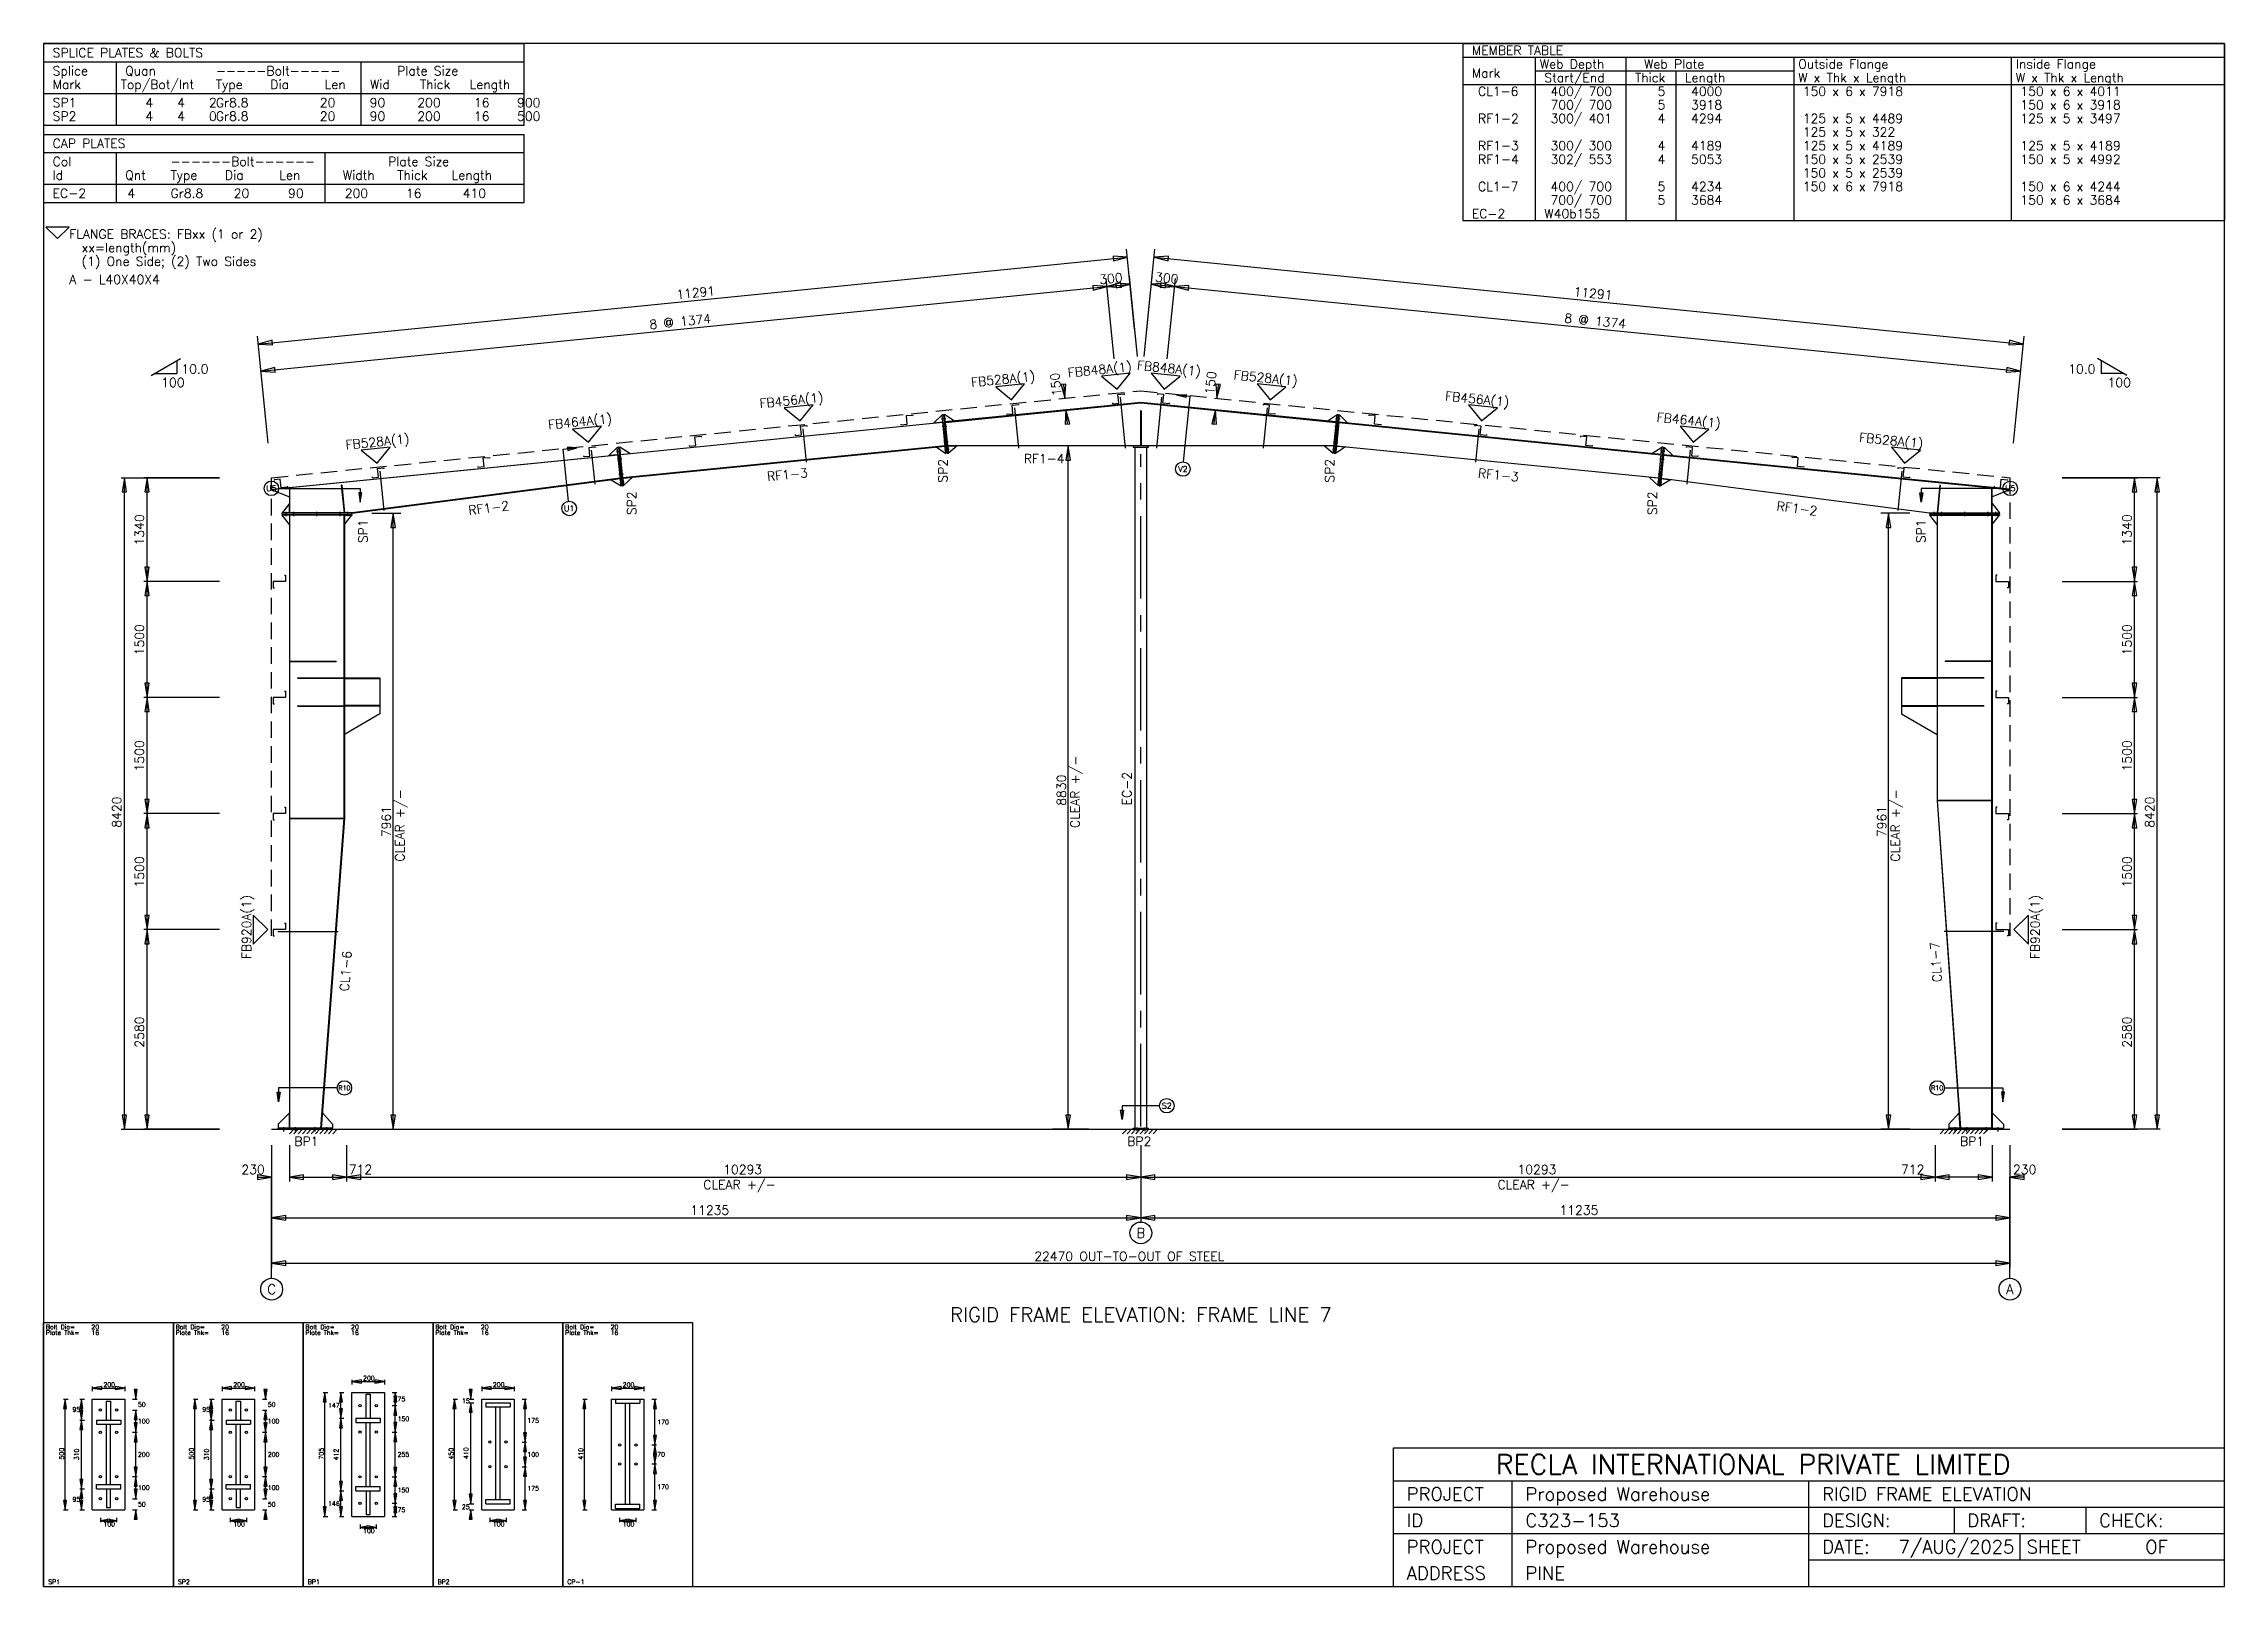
# Model space of a CAD drawing. Extents: x 0 to 28190, y 0 to 19934.
import ezdxf
from ezdxf.enums import TextEntityAlignment as Align

# ---------------------------------------------------------------- set-up
doc = ezdxf.new("R2010")
doc.units = 0
for name, pattern in [('CENTER', [1704.8, 1065.5, -213.1, 213.1, -213.1]), ('CONTIN', [0]), ('DASHED', [319.6, 213.1, -106.5])]:
    doc.linetypes.add(name, pattern=pattern)
doc.layers.get('0').update_dxf_attribs({"linetype": 'CONTIN'})
for name, color, linetype in [('1', 7, 'CONTIN'), ('10', 10, 'CONTIN'), ('11', 7, 'CONTIN'), ('12', 6, 'CONTIN'), ('13', 1, 'CONTIN'), ('14', 7, 'CONTIN'), ('15', 7, 'CONTIN'), ('2', 6, 'CONTIN'), ('22', 7, 'CONTIN'), ('26', 7, 'CONTIN'), ('3', 7, 'CONTIN'), ('4', 7, 'CENTER'), ('5', 5, 'DASHED'), ('7', 7, 'CONTIN')]:
    doc.layers.add(name, color=color, linetype=linetype)
doc.styles.add('SIMPLEX', font='SIMPLEX')

msp = doc.modelspace()

# ---------------------------------------------------------------- texts
at = {"layer": '14', "style": 'SIMPLEX'}
for s, height, p in [('RECLA INTERNATIONAL PRIVATE LIMITED', 255.719513, (18770.5508, 1449.07727)), ('PROJECT', 170.479691, (17619.8125, 1108.11792)), ('Proposed Warehouse', 170.479691, (19154.1289, 1108.11792)), ('RIGID FRAME ELEVATION', 170.479691, (22989.9238, 1108.11792)), ('ID', 170.479691, (17619.8125, 767.158569)), ('C323-153', 170.479691, (19154.1289, 767.158569)), ('DESIGN:', 170.479691, (22989.9238, 767.158569)), ('DRAFT:', 170.479691, (24865.1992, 767.158569)), ('CHECK:', 170.479691, (26569.9961, 767.158569)), ('PROJECT', 170.479691, (17619.8125, 426.199219)), ('Proposed Warehouse', 170.479691, (19154.1289, 426.199219)), ('DATE:', 170.479691, (22989.9238, 426.199219)), (' 7/AUG/2025', 170.479691, (23859.3691, 426.199219)), ('SHEET', 170.479691, (25632.3574, 426.199219)), ('OF', 170.479691, (27166.6758, 426.199219)), ('ADDRESS', 170.479691, (17619.8125, 85.239845)), ('PINE', 170.479691, (19154.1289, 85.239845))]:
    msp.add_text(s, height=height, dxfattribs=at).set_placement(p)

# ---------------------------------------------------------------- blocks, each defined once
blk = doc.blocks.new('ARROWF')
for p, q in [((0, 0), (-183, 30)), ((-183, 30), (-183, -30)), ((-183, -30), (0, 0))]:
    blk.add_line(p, q)
blk = doc.blocks.new('EPBLK1')
for p, q in [((0, 0), (0, 1704.79675)), ((0, 1704.79675), (838.974854, 1704.79675)), ((838.974854, 1704.79675), (838.974854, 0)), ((314.61557, 494.391144), (314.61557, 1210.40576)), ((314.61557, 1210.40576), (524.359253, 1210.40576)), ((406.168671, 1074.36304), (406.168671, 1195.85632)), ((406.168671, 1195.85632), (432.806122, 1195.85632)), ((432.806122, 1195.85632), (432.806122, 1074.36304)), ((524.359253, 1210.40576), (524.359253, 494.391144)), ((340.833557, 1074.36304), (498.141327, 1074.36304)), ((340.833557, 1074.36304), (340.833557, 1047.72559)), ((340.833557, 1047.72559), (498.141327, 1047.72559)), ((406.168671, 657.07135), (406.168671, 1047.72559)), ((432.806122, 657.07135), (432.806122, 1047.72559)), ((498.141327, 1074.36304), (498.141327, 1047.72559)), ((340.833557, 657.07135), (498.141327, 657.07135)), ((340.833557, 630.433899), (340.833557, 657.07135)), ((340.833557, 630.433899), (498.141327, 630.433899)), ((406.168671, 630.433899), (406.168671, 508.940521)), ((432.806122, 508.940521), (432.806122, 630.433899)), ((498.141327, 630.433899), (498.141327, 657.07135)), ((314.61557, 494.391144), (524.359253, 494.391144)), ((406.168671, 508.940521), (432.806122, 508.940521)), ((0, 0), (838.974854, 0))]:
    blk.add_line(p, q)
for centre in [(367.051514, 1138.80432), (471.92337, 1138.80432), (367.051514, 995.601501), (471.92337, 995.601501), (367.051514, 709.195557), (471.92337, 709.195557), (367.051514, 565.992554), (471.92337, 565.992554)]:
    blk.add_circle(centre, 7.325299)
at = {"layer": '2'}
for p, q in [((314.61557, 1290.85083), (314.61557, 1261.54968)), ((314.61557, 1281.08374), (524.359253, 1281.08374)), ((524.359253, 1290.85083), (524.359253, 1261.54968)), ((595.037292, 1210.40576), (595.037292, 1268.94959)), ((129.041336, 1210.40576), (158.342529, 1210.40576)), ((138.808395, 494.391144), (138.808395, 1210.40576)), ((234.170486, 1210.40576), (263.47168, 1210.40576)), ((243.937546, 1074.36304), (243.937546, 1210.40576)), ((575.503174, 1210.40576), (604.804382, 1210.40576)), ((575.503174, 1138.80432), (604.804382, 1138.80432)), ((575.503174, 1138.80432), (604.804382, 1138.80432)), ((595.037292, 995.601501), (595.037292, 1138.80432)), ((595.037292, 1080.2605), (595.037292, 1138.80432)), ((234.170486, 1074.36304), (263.47168, 1074.36304)), ((234.170486, 1074.36304), (263.47168, 1074.36304)), ((243.937546, 630.433899), (243.937546, 1074.36304)), ((575.503174, 995.601501), (604.804382, 995.601501)), ((575.503174, 995.601501), (604.804382, 995.601501)), ((595.037292, 709.195557), (595.037292, 995.601501)), ((575.503174, 709.195557), (604.804382, 709.195557)), ((575.503174, 709.195557), (604.804382, 709.195557)), ((595.037292, 565.992554), (595.037292, 709.195557)), ((234.170486, 630.433899), (263.47168, 630.433899)), ((234.170486, 630.433899), (263.47168, 630.433899)), ((243.937546, 494.391144), (243.937546, 630.433899)), ((575.503174, 565.992554), (604.804382, 565.992554)), ((575.503174, 565.992554), (604.804382, 565.992554)), ((595.037292, 565.992554), (595.037292, 624.536377)), ((129.041336, 494.391144), (158.342529, 494.391144)), ((234.170486, 494.391144), (263.47168, 494.391144)), ((367.051514, 443.247223), (367.051514, 413.945984)), ((367.051514, 423.713074), (471.923309, 423.713074)), ((471.923309, 443.247223), (471.923309, 413.945984)), ((575.503174, 494.391144), (604.804382, 494.391144)), ((595.037292, 435.847321), (595.037292, 494.391144))]:
    blk.add_line(p, q, dxfattribs=at)
at = {"layer": '2', "xscale": 0.333, "yscale": 0.333, "zscale": 0.333}
for p, rotation in [((314.61557, 1281.08374), 180), ((595.037292, 1210.40576), 270), ((138.808395, 1210.40576), 90), ((243.937546, 1210.40576), 89.9999847), ((243.937546, 1074.36304), 270), ((595.037292, 1138.80432), 89.9999847), ((595.037292, 1138.80432), 450), ((243.937546, 1074.36304), 89.9999847), ((595.037292, 995.601501), 89.9999847), ((595.037292, 995.601501), 270), ((595.037292, 709.195557), 89.9999847), ((595.037292, 709.195557), 270), ((243.937546, 630.433899), 89.9999847), ((243.937546, 630.433899), 270), ((595.037292, 565.992554), 270), ((595.037292, 565.992554), 270), ((138.808395, 494.391144), 270), ((243.937546, 494.391144), 270), ((367.051514, 423.713074), 180), ((595.037292, 494.391144), 450)]:
    blk.add_blockref('ARROWF', p, dxfattribs=dict(at, rotation=rotation))
for p in [(524.359253, 1281.08374), (471.923309, 423.713074)]:
    blk.add_blockref('ARROWF', p, dxfattribs=at)
at = {"layer": '11', "style": 'SIMPLEX'}
for s, p in [('Bolt Dia=', (14.650599, 1660.84509)), ('Plate Thk=', (14.650599, 1624.21851)), ('20', (308.932556, 1660.84509)), ('16', (308.932556, 1624.21851)), ('200', (386.52356, 1288.40918)), ('50', (609.687927, 1159.95447)), ('100', (609.687927, 1052.55237)), ('200', (609.687927, 837.747986)), ('100', (609.687927, 622.943481)), ('50', (609.687927, 515.54126)), ('100', (386.52356, 387.086609)), ('SP1', (29.301197, 14.650599))]:
    blk.add_text(s, height=29.3011971, dxfattribs=at).set_placement(p)
for p in [(236.612244, 1142.38428), (236.612244, 562.412537)]:
    blk.add_text('95', height=29.3011971, dxfattribs=at).set_placement(p, align=Align.MIDDLE_RIGHT)
blk.add_text('500', height=29.3011971, rotation=90, dxfattribs=at).set_placement((131.483093, 819.43457))
blk.add_text('310', height=29.3011971, rotation=90, dxfattribs=at).set_placement((236.612244, 852.398438), align=Align.BOTTOM_CENTER)
blk = doc.blocks.new('EPBLK2')
for p, q in [((0, 0), (0, 1704.79675)), ((0, 1704.79675), (838.974854, 1704.79675)), ((838.974854, 1704.79675), (838.974854, 0)), ((314.61557, 494.391144), (314.61557, 1210.40576)), ((314.61557, 1210.40576), (524.359253, 1210.40576)), ((406.168671, 1074.36304), (406.168671, 1195.85632)), ((406.168671, 1195.85632), (432.806122, 1195.85632)), ((432.806122, 1195.85632), (432.806122, 1074.36304)), ((524.359253, 1210.40576), (524.359253, 494.391144)), ((340.833557, 1074.36304), (498.141327, 1074.36304)), ((340.833557, 1074.36304), (340.833557, 1047.72559)), ((340.833557, 1047.72559), (498.141327, 1047.72559)), ((406.168671, 657.07135), (406.168671, 1047.72559)), ((432.806122, 657.07135), (432.806122, 1047.72559)), ((498.141327, 1074.36304), (498.141327, 1047.72559)), ((340.833557, 657.07135), (498.141327, 657.07135)), ((340.833557, 630.433899), (340.833557, 657.07135)), ((340.833557, 630.433899), (498.141327, 630.433899)), ((406.168671, 630.433899), (406.168671, 508.940521)), ((432.806122, 508.940521), (432.806122, 630.433899)), ((498.141327, 630.433899), (498.141327, 657.07135)), ((314.61557, 494.391144), (524.359253, 494.391144)), ((406.168671, 508.940521), (432.806122, 508.940521)), ((0, 0), (838.974854, 0))]:
    blk.add_line(p, q)
for centre in [(367.051514, 1138.80432), (471.92337, 1138.80432), (367.051514, 995.601501), (471.92337, 995.601501), (367.051514, 709.195557), (471.92337, 709.195557), (367.051514, 565.992554), (471.92337, 565.992554)]:
    blk.add_circle(centre, 7.325299)
at = {"layer": '2'}
for p, q in [((314.61557, 1290.85083), (314.61557, 1261.54968)), ((314.61557, 1281.08374), (524.359253, 1281.08374)), ((524.359253, 1290.85083), (524.359253, 1261.54968)), ((595.037292, 1210.40576), (595.037292, 1268.94959)), ((129.041336, 1210.40576), (158.342529, 1210.40576)), ((138.808395, 494.391144), (138.808395, 1210.40576)), ((234.170486, 1210.40576), (263.47168, 1210.40576)), ((243.937546, 1074.36304), (243.937546, 1210.40576)), ((575.503174, 1210.40576), (604.804382, 1210.40576)), ((575.503174, 1138.80432), (604.804382, 1138.80432)), ((575.503174, 1138.80432), (604.804382, 1138.80432)), ((595.037292, 995.601501), (595.037292, 1138.80432)), ((595.037292, 1080.2605), (595.037292, 1138.80432)), ((234.170486, 1074.36304), (263.47168, 1074.36304)), ((234.170486, 1074.36304), (263.47168, 1074.36304)), ((243.937546, 630.433899), (243.937546, 1074.36304)), ((575.503174, 995.601501), (604.804382, 995.601501)), ((575.503174, 995.601501), (604.804382, 995.601501)), ((595.037292, 709.195557), (595.037292, 995.601501)), ((575.503174, 709.195557), (604.804382, 709.195557)), ((575.503174, 709.195557), (604.804382, 709.195557)), ((595.037292, 565.992554), (595.037292, 709.195557)), ((234.170486, 630.433899), (263.47168, 630.433899)), ((234.170486, 630.433899), (263.47168, 630.433899)), ((243.937546, 494.391144), (243.937546, 630.433899)), ((575.503174, 565.992554), (604.804382, 565.992554)), ((575.503174, 565.992554), (604.804382, 565.992554)), ((595.037292, 565.992554), (595.037292, 624.536377)), ((129.041336, 494.391144), (158.342529, 494.391144)), ((234.170486, 494.391144), (263.47168, 494.391144)), ((367.051514, 443.247223), (367.051514, 413.945984)), ((367.051514, 423.713074), (471.923309, 423.713074)), ((471.923309, 443.247223), (471.923309, 413.945984)), ((575.503174, 494.391144), (604.804382, 494.391144)), ((595.037292, 435.847321), (595.037292, 494.391144))]:
    blk.add_line(p, q, dxfattribs=at)
at = {"layer": '2', "xscale": 0.333, "yscale": 0.333, "zscale": 0.333}
for p, rotation in [((314.61557, 1281.08374), 180), ((595.037292, 1210.40576), 270), ((138.808395, 1210.40576), 90), ((243.937546, 1210.40576), 89.9999847), ((243.937546, 1074.36304), 270), ((595.037292, 1138.80432), 89.9999847), ((595.037292, 1138.80432), 450), ((243.937546, 1074.36304), 89.9999847), ((595.037292, 995.601501), 89.9999847), ((595.037292, 995.601501), 270), ((595.037292, 709.195557), 89.9999847), ((595.037292, 709.195557), 270), ((243.937546, 630.433899), 89.9999847), ((243.937546, 630.433899), 270), ((595.037292, 565.992554), 270), ((595.037292, 565.992554), 270), ((138.808395, 494.391144), 270), ((243.937546, 494.391144), 270), ((367.051514, 423.713074), 180), ((595.037292, 494.391144), 450)]:
    blk.add_blockref('ARROWF', p, dxfattribs=dict(at, rotation=rotation))
for p in [(524.359253, 1281.08374), (471.923309, 423.713074)]:
    blk.add_blockref('ARROWF', p, dxfattribs=at)
at = {"layer": '11', "style": 'SIMPLEX'}
for s, p in [('Bolt Dia=', (14.650599, 1660.84509)), ('Plate Thk=', (14.650599, 1624.21851)), ('20', (308.932556, 1660.84509)), ('16', (308.932556, 1624.21851)), ('200', (386.52356, 1288.40918)), ('50', (609.687927, 1159.95447)), ('100', (609.687927, 1052.55237)), ('200', (609.687927, 837.747986)), ('100', (609.687927, 622.943481)), ('50', (609.687927, 515.54126)), ('100', (386.52356, 387.086609)), ('SP2', (29.301197, 14.650599))]:
    blk.add_text(s, height=29.3011971, dxfattribs=at).set_placement(p)
for p in [(236.612244, 1142.38428), (236.612244, 562.412537)]:
    blk.add_text('95', height=29.3011971, dxfattribs=at).set_placement(p, align=Align.MIDDLE_RIGHT)
blk.add_text('500', height=29.3011971, rotation=90, dxfattribs=at).set_placement((131.483093, 819.43457))
blk.add_text('310', height=29.3011971, rotation=90, dxfattribs=at).set_placement((236.612244, 852.398438), align=Align.BOTTOM_CENTER)
blk = doc.blocks.new('EPBLK3')
for p, q in [((0, 0), (0, 1704.79675)), ((0, 1704.79675), (838.974854, 1704.79675)), ((838.974854, 1704.79675), (838.974854, 0)), ((314.61557, 451.87915), (314.61557, 1252.91772)), ((314.61557, 1252.91772), (524.359253, 1252.91772)), ((406.168671, 1085.84753), (406.168671, 1241.37048)), ((406.168671, 1241.37048), (432.806122, 1241.37048)), ((432.806122, 1241.37048), (432.806122, 1085.84753)), ((524.359253, 1252.91772), (524.359253, 451.87915)), ((340.833557, 1085.84753), (498.141327, 1085.84753)), ((340.833557, 1085.84753), (340.833557, 1059.21008)), ((340.833557, 1059.21008), (498.141327, 1059.21008)), ((406.168671, 644.211548), (406.168671, 1059.21008)), ((432.806122, 644.211548), (432.806122, 1059.21008)), ((498.141327, 1085.84753), (498.141327, 1059.21008)), ((340.833557, 644.211548), (498.141327, 644.211548)), ((340.833557, 617.574097), (340.833557, 644.211548)), ((340.833557, 617.574097), (498.141327, 617.574097)), ((406.168671, 617.573975), (406.168671, 463.4263)), ((432.806122, 463.4263), (432.806122, 617.573975)), ((498.141327, 617.574097), (498.141327, 644.211548)), ((314.61557, 451.87915), (524.359253, 451.87915)), ((406.168671, 463.4263), (432.806122, 463.4263)), ((0, 0), (838.974854, 0))]:
    blk.add_line(p, q)
for centre in [(367.051514, 1167.67798), (471.92337, 1167.67798), (367.051514, 997.198242), (471.92337, 997.198242), (367.051514, 707.598694), (471.92337, 707.598694), (367.051514, 537.119019), (471.92337, 537.119019)]:
    blk.add_circle(centre, 7.325299)
at = {"layer": '2'}
for p, q in [((314.61557, 1333.36279), (314.61557, 1304.06152)), ((314.61557, 1323.5957), (524.359253, 1323.5957)), ((524.359253, 1333.36279), (524.359253, 1304.06152)), ((129.041336, 1252.91772), (158.342529, 1252.91772)), ((138.808395, 451.87915), (138.808395, 1252.91772)), ((234.170486, 1252.91772), (263.47168, 1252.91772)), ((243.937546, 1085.84766), (243.937546, 1252.91772)), ((575.503174, 1252.91772), (604.804382, 1252.91772)), ((575.503174, 1167.67798), (604.804382, 1167.67798)), ((575.503174, 1167.67798), (604.804382, 1167.67798)), ((595.037292, 1167.67798), (595.037292, 1252.91772)), ((595.037292, 997.198242), (595.037292, 1167.67798)), ((234.170486, 1085.84766), (263.47168, 1085.84766)), ((234.170486, 1085.84766), (263.47168, 1085.84766)), ((243.937546, 617.574097), (243.937546, 1085.84766)), ((575.503174, 997.198242), (604.804382, 997.198242)), ((575.503174, 997.198242), (604.804382, 997.198242)), ((595.037292, 707.598694), (595.037292, 997.198242)), ((575.503174, 707.598694), (604.804382, 707.598694)), ((575.503174, 707.598694), (604.804382, 707.598694)), ((595.037292, 537.119019), (595.037292, 707.598694)), ((234.170486, 617.574097), (263.47168, 617.574097)), ((234.170486, 617.574097), (263.47168, 617.574097)), ((243.937546, 451.87915), (243.937546, 617.574097)), ((129.041336, 451.87915), (158.342529, 451.87915)), ((234.170486, 451.87915), (263.47168, 451.87915)), ((575.503174, 537.119019), (604.804382, 537.119019)), ((575.503174, 537.119019), (604.804382, 537.119019)), ((575.503174, 451.87915), (604.804382, 451.87915)), ((595.037292, 451.87915), (595.037292, 537.119019)), ((367.051514, 400.73526), (367.051514, 371.434052)), ((367.051514, 381.201111), (471.923309, 381.201111)), ((471.923309, 400.73526), (471.923309, 371.434052))]:
    blk.add_line(p, q, dxfattribs=at)
at = {"layer": '2', "xscale": 0.333, "yscale": 0.333, "zscale": 0.333}
for p, rotation in [((314.61557, 1323.5957), 180), ((138.808395, 1252.91772), 90), ((243.937546, 1252.91772), 89.9999847), ((243.937546, 1085.84766), 270), ((595.037292, 1252.91772), 89.9999847), ((595.037292, 1167.67798), 89.9999847), ((595.037292, 1167.67798), 270), ((243.937546, 1085.84766), 89.9999847), ((595.037292, 997.198242), 89.9999847), ((595.037292, 997.198242), 270), ((595.037292, 707.598694), 89.9999847), ((595.037292, 707.598694), 270), ((243.937546, 617.574097), 89.9999847), ((243.937546, 617.574097), 270), ((595.037292, 537.119019), 270), ((138.808395, 451.87915), 270), ((243.937546, 451.87915), 270), ((595.037292, 537.119019), 89.9999847), ((595.037292, 451.87915), 270), ((367.051514, 381.201111), 180)]:
    blk.add_blockref('ARROWF', p, dxfattribs=dict(at, rotation=rotation))
for p in [(524.359253, 1323.5957), (471.923309, 381.201111)]:
    blk.add_blockref('ARROWF', p, dxfattribs=at)
at = {"layer": '11', "style": 'SIMPLEX'}
for s, p in [('Bolt Dia=', (14.650599, 1660.84509)), ('Plate Thk=', (14.650599, 1624.21851)), ('20', (308.932556, 1660.84509)), ('16', (308.932556, 1624.21851)), ('200', (386.52356, 1330.92102)), ('75', (609.687927, 1195.64722)), ('150', (609.687927, 1067.78748)), ('255', (609.687927, 837.747864)), ('150', (609.687927, 607.708252)), ('75', (609.687927, 479.84848)), ('100', (386.52356, 344.574616)), ('BP1', (29.301197, 14.650599))]:
    blk.add_text(s, height=29.3011971, dxfattribs=at).set_placement(p)
for s, p in [('147', (236.612244, 1169.38269)), ('146', (236.612244, 534.726624))]:
    blk.add_text(s, height=29.3011971, dxfattribs=at).set_placement(p, align=Align.MIDDLE_RIGHT)
blk.add_text('705', height=29.3011971, rotation=90, dxfattribs=at).set_placement((131.483093, 819.43457))
blk.add_text('412', height=29.3011971, rotation=90, dxfattribs=at).set_placement((236.612244, 851.710876), align=Align.BOTTOM_CENTER)
blk = doc.blocks.new('EPBLK4')
for p, q in [((0, 0), (0, 1704.79675)), ((0, 1704.79675), (838.974854, 1704.79675)), ((838.974854, 1704.79675), (838.974854, 0)), ((314.61557, 494.391144), (314.61557, 1210.40576)), ((314.61557, 1210.40576), (524.359253, 1210.40576)), ((340.833557, 1186.53857), (498.141327, 1186.53857)), ((340.833557, 1186.53857), (340.833557, 1159.90112)), ((340.833557, 1159.90112), (498.141327, 1159.90112)), ((406.168671, 560.80719), (406.168671, 1159.90112)), ((432.806122, 560.80719), (432.806122, 1159.90112)), ((498.141327, 1186.53857), (498.141327, 1159.90112)), ((524.359253, 1210.40576), (524.359253, 494.391144)), ((314.61557, 494.391144), (524.359253, 494.391144)), ((340.833557, 560.80719), (498.141327, 560.80719)), ((340.833557, 534.169739), (340.833557, 560.80719)), ((340.833557, 534.169739), (498.141327, 534.169739)), ((498.141327, 534.169739), (498.141327, 560.80719)), ((0, 0), (838.974854, 0))]:
    blk.add_line(p, q)
for centre in [(367.051514, 931.955689), (471.92337, 931.955689), (367.051514, 772.841309), (471.92337, 772.841309)]:
    blk.add_circle(centre, 7.325299)
at = {"layer": '2'}
for p, q in [((243.937546, 1210.40576), (243.937592, 1268.94959)), ((314.61557, 1290.85083), (314.61557, 1261.54968)), ((314.61557, 1281.08374), (524.359253, 1281.08374)), ((524.359253, 1290.85083), (524.359253, 1261.54968)), ((129.041336, 1210.40576), (158.342529, 1210.40576)), ((138.808395, 494.391144), (138.808395, 1210.40576)), ((234.170486, 1210.40576), (263.47168, 1210.40576)), ((234.170486, 1186.53857), (263.47168, 1186.53857)), ((234.170486, 1186.53857), (263.47168, 1186.53857)), ((243.937531, 1127.99475), (243.937546, 1186.53857)), ((243.937546, 534.169739), (243.937546, 1186.53857)), ((575.503174, 1210.40576), (604.804382, 1210.40576)), ((595.037292, 931.955689), (595.037292, 1210.40576)), ((575.503174, 931.955689), (604.804382, 931.955689)), ((575.503174, 931.955689), (604.804382, 931.955689)), ((595.037292, 772.841309), (595.037292, 931.955689)), ((575.503174, 772.841309), (604.804382, 772.841309)), ((575.503174, 772.841309), (604.804382, 772.841309)), ((595.037292, 494.391144), (595.037292, 772.841309)), ((243.937546, 534.169739), (243.937592, 592.713501)), ((129.041336, 494.391144), (158.342529, 494.391144)), ((234.170486, 534.169739), (263.47168, 534.169739)), ((234.170486, 534.169739), (263.47168, 534.169739)), ((234.170486, 494.391144), (263.47168, 494.391144)), ((243.937531, 435.847321), (243.937546, 494.391144)), ((367.051514, 443.247223), (367.051514, 413.945984)), ((367.051514, 423.713074), (471.923309, 423.713074)), ((471.923309, 443.247223), (471.923309, 413.945984)), ((575.503174, 494.391144), (604.804382, 494.391144))]:
    blk.add_line(p, q, dxfattribs=at)
at = {"layer": '2', "xscale": 0.333, "yscale": 0.333, "zscale": 0.333}
for p, rotation in [((243.937546, 1210.40576), 270), ((314.61557, 1281.08374), 180), ((138.808395, 1210.40576), 90), ((243.937546, 1186.53857), 89.9999847), ((243.937546, 1186.53857), 450), ((595.037292, 1210.40576), 89.9999847), ((595.037292, 931.955689), 270), ((595.037292, 931.955689), 89.9999847), ((595.037292, 772.841309), 89.9999847), ((595.037292, 772.841309), 270), ((243.937546, 534.169739), 270), ((243.937546, 534.169739), 270), ((138.808395, 494.391144), 270), ((243.937546, 494.391144), 450), ((367.051514, 423.713074), 180), ((595.037292, 494.391144), 270)]:
    blk.add_blockref('ARROWF', p, dxfattribs=dict(at, rotation=rotation))
for p in [(524.359253, 1281.08374), (471.923309, 423.713074)]:
    blk.add_blockref('ARROWF', p, dxfattribs=at)
at = {"layer": '11', "style": 'SIMPLEX'}
for s, p in [('Bolt Dia=', (14.650599, 1660.84509)), ('Plate Thk=', (14.650599, 1624.21851)), ('20', (308.932556, 1660.84509)), ('16', (308.932556, 1624.21851)), ('200', (386.52356, 1288.40918)), ('175', (609.687927, 1056.53015)), ('100', (609.687927, 837.747986)), ('175', (609.687927, 618.965576)), ('100', (386.52356, 387.086609)), ('BP2', (29.301197, 14.650599))]:
    blk.add_text(s, height=29.3011971, dxfattribs=at).set_placement(p)
for s, p in [('15', (236.612244, 1198.47217)), ('25', (236.612244, 514.280396))]:
    blk.add_text(s, height=29.3011971, dxfattribs=at).set_placement(p, align=Align.MIDDLE_RIGHT)
blk.add_text('450', height=29.3011971, rotation=90, dxfattribs=at).set_placement((131.483093, 819.43457))
blk.add_text('410', height=29.3011971, rotation=90, dxfattribs=at).set_placement((236.612244, 860.354187), align=Align.BOTTOM_CENTER)
blk = doc.blocks.new('EPBLK5')
for p, q in [((0, 0), (0, 1705)), ((0, 1705), (839, 1705)), ((839, 1705), (839, 0)), ((315, 494), (315, 1210)), ((315, 1210), (524, 1210)), ((341, 1210), (498, 1210)), ((341, 1210), (341, 1184)), ((341, 1184), (498, 1184)), ((406, 531), (406, 1184)), ((433, 531), (433, 1184)), ((498, 1210), (498, 1184)), ((524, 1210), (524, 494)), ((315, 494), (524, 494)), ((341, 531), (498, 531)), ((341, 504), (341, 531)), ((341, 504), (498, 504)), ((498, 504), (498, 531)), ((0, 0), (839, 0))]:
    blk.add_line(p, q)
for centre in [(367, 914), (472, 914), (367, 791), (472, 791)]:
    blk.add_circle(centre, 7.33)
at = {"layer": '2'}
for p, q in [((315, 1291), (315, 1262)), ((315, 1281), (524, 1281)), ((524, 1291), (524, 1262)), ((129, 1210), (158, 1210)), ((139, 494), (139, 1210)), ((576, 1210), (605, 1210)), ((595, 914), (595, 1210)), ((576, 914), (605, 914)), ((576, 914), (605, 914)), ((595, 791), (595, 914)), ((576, 791), (605, 791)), ((576, 791), (605, 791)), ((595, 494), (595, 791)), ((129, 494), (158, 494)), ((367, 443), (367, 414)), ((367, 424), (472, 424)), ((472, 443), (472, 414)), ((576, 494), (605, 494))]:
    blk.add_line(p, q, dxfattribs=at)
at = {"layer": '2', "xscale": 0.333, "yscale": 0.333, "zscale": 0.333}
for p, rotation in [((315, 1281), 180), ((139, 1210), 90), ((595, 1210), 89.9999847), ((595, 914), 270), ((595, 914), 89.9999847), ((595, 791), 270), ((595, 791), 89.9999847), ((139, 494), 270), ((367, 424), 180), ((595, 494), 270)]:
    blk.add_blockref('ARROWF', p, dxfattribs=dict(at, rotation=rotation))
for p in [(524, 1281), (472, 424)]:
    blk.add_blockref('ARROWF', p, dxfattribs=at)
at = {"layer": '11', "style": 'SIMPLEX'}
for s, p in [('Bolt Dia=', (15, 1661)), ('Plate Thk=', (15, 1624)), ('20', (309, 1661)), ('16', (309, 1624)), ('200', (387, 1288)), ('170', (610, 1047)), ('70', (610, 838)), ('170', (610, 628)), ('100', (387, 387)), ('CP-1', (29, 15))]:
    blk.add_text(s, height=29.3, dxfattribs=at).set_placement(p)
blk.add_text('410', height=29.3, rotation=90, dxfattribs=at).set_placement((131, 819))
blk = doc.blocks.new('ZCOL')
for p, q in [((10.2, 0), (0, 0)), ((0, 0), (0, -25.4)), ((10.2, -2.5), (10.2, 0)), ((-10.2, -25.4), (-10.2, -22.9)), ((0, -25.4), (-10.2, -25.4))]:
    blk.add_line(p, q)
blk = doc.blocks.new('MARKER')
for p, q in [((187.527664, 187.527664), (-187.52766, 187.527664)), ((-187.52766, 187.527664), (0, 0)), ((0, 0), (187.527664, 187.527664))]:
    blk.add_line(p, q)
blk = doc.blocks.new('CUTFRM')
for p, q in [((0, 0), (0, -25.4)), ((0, -25.4), (-178.15128, -25.4))]:
    blk.add_line(p, q)
blk = doc.blocks.new('ARROWPF')
for p, q in [((0, 0), (-122, 20)), ((-122, 20), (-122, -20)), ((-122, -20), (0, 0))]:
    blk.add_line(p, q)
blk = doc.blocks.new('FRAME1')
at = {"layer": '1'}
for p, q in [((11234.5029, 9392.70215), (8708.06836, 9140.05859)), ((8708.56641, 9135.08398), (11235, 9387.72559)), ((8708.56641, 9135.08398), (11235, 9387.72559)), ((9600.53223, 9323.34277), (9652.66211, 8802.04395)), ((10967.5137, 9460.04004), (11033.3145, 8802.04395)), ((11235, 9387.72559), (11234.5029, 9392.70215)), ((11235, 9387.72559), (11235.498, 9392.70215)), ((11235, 9387.72559), (13761.4004, 9135.08691)), ((11235, 9387.72559), (13761.4004, 9135.08691)), ((13761.8975, 9140.06152), (11235.498, 9392.70215)), ((11502.4512, 9460.04395), (11436.6514, 8802.04395)), ((12869.5332, 9323.33594), (12817.4033, 8802.0459)), ((4508.51367, 8720.10352), (8676.22656, 9136.875)), ((8676.72461, 9131.89941), (4509.01123, 8715.12793)), ((8676.72461, 9131.89941), (4509.01123, 8715.12793)), ((6866.36816, 9049.92578), (6909.3208, 8620.39648)), ((8556.82129, 9124.93457), (8666.77441, 9231.4043)), ((8676.22656, 9136.875), (8556.82129, 9124.93457)), ((8659.11133, 9180.38867), (8716.22754, 9186.09961)), ((8659.11133, 9180.38867), (8716.22754, 9186.09961)), ((8682.69434, 9232.99609), (8666.77441, 9231.4043)), ((8716.52637, 8733.88477), (8666.77441, 9231.4043)), ((8666.77441, 9231.4043), (8666.77441, 9231.4043)), ((8676.22656, 9136.875), (8666.77441, 9231.4043)), ((8669.06152, 9080.88477), (8726.17773, 9086.59668)), ((8669.06152, 9080.88477), (8726.17773, 9086.59668)), ((8676.72461, 9131.89941), (8676.22656, 9136.875)), ((8676.72461, 9131.89941), (8706.5752, 8833.38867)), ((8682.69434, 9232.99609), (8698.61523, 9234.58691)), ((8682.69434, 9232.99609), (8732.44629, 8735.47656)), ((8682.69434, 9232.99609), (8732.44629, 8735.47656)), ((8748.36621, 8737.06934), (8698.61523, 9234.58691)), ((8827.47266, 9151.99902), (8698.61523, 9234.58691)), ((8698.61523, 9234.58691), (8698.61523, 9234.58691)), ((8708.06836, 9140.05859), (8698.61523, 9234.58691)), ((8708.06836, 9140.05859), (8827.47266, 9151.99902)), ((8708.56641, 9135.08398), (8708.06836, 9140.05859)), ((8738.57617, 8834.97949), (8708.56641, 9135.08398)), ((11232, 9284.98047), (11232, 8834.97949)), ((11238, 9284.98047), (11232, 9284.98047)), ((11232, 9284.98047), (11232, 8834.97949)), ((11238, 9284.98047), (11232, 9284.98047)), ((11238, 9284.98047), (11238, 8834.97949)), ((11238, 9284.98047), (11238, 8834.97949)), ((13642.4932, 9152.00293), (13771.3506, 9234.59082)), ((13761.8975, 9140.06152), (13642.4932, 9152.00293)), ((13721.5996, 8737.07031), (13771.3506, 9234.59082)), ((13761.4004, 9135.08691), (13731.3906, 8834.97949)), ((13787.2686, 9232.99902), (13737.5195, 8735.47852)), ((13787.2686, 9232.99902), (13737.5195, 8735.47852)), ((13743.7871, 9086.59863), (13800.9043, 9080.8877)), ((13743.7871, 9086.59863), (13800.9043, 9080.8877)), ((13753.4404, 8733.88574), (13803.1885, 9231.40723)), ((13753.7373, 9186.10254), (13810.8525, 9180.3916)), ((13753.7373, 9186.10254), (13810.8525, 9180.3916)), ((13761.4004, 9135.08691), (13761.8975, 9140.06152)), ((13761.8975, 9140.06152), (13771.3506, 9234.59082)), ((13793.2402, 9131.90332), (13763.3887, 8833.3916)), ((13787.2686, 9232.99902), (13771.3506, 9234.59082)), ((13771.3506, 9234.59082), (13771.3506, 9234.59082)), ((13787.2686, 9232.99902), (13803.1885, 9231.40723)), ((13793.2402, 9131.90332), (13793.7373, 9136.87793)), ((13793.2402, 9131.90332), (17960.9551, 8715.13184)), ((13793.2402, 9131.90332), (17960.9551, 8715.13184)), ((13793.7373, 9136.87793), (13803.1885, 9231.40723)), ((17961.4531, 8720.10645), (13793.7373, 9136.87793)), ((13793.7373, 9136.87793), (13913.1426, 9124.93848)), ((13913.1426, 9124.93848), (13803.1885, 9231.40723)), ((13803.1885, 9231.40723), (13803.1885, 9231.40723)), ((15603.5947, 9049.92969), (15560.6436, 8620.40039)), ((4132.20557, 8776.50879), (4176.04346, 8338.12598)), ((4357.26807, 8704.97852), (4467.21924, 8811.44824)), ((4459.55811, 8760.43262), (4516.67285, 8766.14355)), ((4459.55811, 8760.43262), (4516.67285, 8766.14355)), ((4483.14014, 8813.04004), (4467.21924, 8811.44824)), ((4516.97168, 8313.92871), (4467.21924, 8811.44824)), ((4467.21924, 8811.44824), (4467.21924, 8811.44824)), ((4476.67188, 8716.91895), (4467.21924, 8811.44824)), ((4483.14014, 8813.04004), (4499.06104, 8814.63281)), ((4483.14014, 8813.04004), (4532.89209, 8315.52051)), ((4483.14014, 8813.04004), (4532.89209, 8315.52051)), ((4548.81299, 8317.11328), (4499.06104, 8814.63281)), ((4627.91797, 8732.04395), (4499.06104, 8814.63281)), ((4499.06104, 8814.63281), (4499.06104, 8814.63281)), ((4508.51367, 8720.10352), (4499.06104, 8814.63281)), ((8706.5752, 8833.38867), (4538.86182, 8416.61719)), ((8706.5752, 8833.38867), (4538.86182, 8416.61719)), ((4539.35986, 8411.64258), (8707.07324, 8828.41406)), ((8707.07324, 8828.41406), (8587.66895, 8816.47363)), ((8587.66895, 8816.47363), (8716.52637, 8733.88477)), ((8688.96289, 8881.87695), (8746.0791, 8887.58887)), ((8688.96289, 8881.87695), (8746.0791, 8887.58887)), ((8698.91406, 8782.37402), (8756.0293, 8788.08496)), ((8698.91406, 8782.37402), (8756.0293, 8788.08496)), ((8706.5752, 8833.38867), (8707.07324, 8828.41406)), ((8707.07324, 8828.41406), (8716.52637, 8733.88477)), ((8738.57617, 8834.97949), (13731.3906, 8834.97949)), ((8739.07617, 8834.97949), (13730.8877, 8834.97949)), ((8739.07617, 8834.97949), (8739.07617, 8829.98145)), ((13730.8877, 8829.98145), (8739.07617, 8829.98145)), ((8739.07617, 8829.98145), (8859.67578, 8829.98145)), ((8739.07617, 8829.98145), (8748.36621, 8737.06934)), ((8859.67578, 8829.98145), (8748.36621, 8737.06934)), ((11135, 8829.98047), (11135, 8813.98047)), ((11135, 8813.98047), (11334.999, 8813.98047)), ((11160, 8813.98047), (11160, 16)), ((11238, 8834.97949), (11232, 8834.97949)), ((11238, 8834.97949), (11232, 8834.97949)), ((11309.999, 8813.98047), (11309.999, 16)), ((11334.999, 8813.98047), (11334.999, 8829.98047)), ((13730.8916, 8829.98145), (13610.291, 8829.98145)), ((13610.291, 8829.98145), (13721.5996, 8737.07031)), ((13713.9355, 8788.08789), (13771.0527, 8782.375)), ((13713.9355, 8788.08789), (13771.0527, 8782.375)), ((13730.8916, 8829.98145), (13721.5996, 8737.07031)), ((13723.8867, 8887.5918), (13781.002, 8881.87988)), ((13723.8867, 8887.5918), (13781.002, 8881.87988)), ((13730.8877, 8834.97949), (13730.8877, 8829.98145)), ((13762.8916, 8828.41699), (13753.4404, 8733.88574)), ((13882.2979, 8816.47656), (13753.4404, 8733.88574)), ((13763.3887, 8833.3916), (13762.8916, 8828.41699)), ((17930.6035, 8411.64648), (13762.8916, 8828.41699)), ((13762.8916, 8828.41699), (13882.2979, 8816.47656)), ((13763.3887, 8833.3916), (17931.1035, 8416.62012)), ((13763.3887, 8833.3916), (17931.1035, 8416.62012)), ((17842.0469, 8732.04688), (17970.9043, 8814.63574)), ((17921.1543, 8317.11621), (17970.9043, 8814.63574)), ((17986.8242, 8813.04297), (17937.0742, 8315.52441)), ((17986.8242, 8813.04297), (17937.0742, 8315.52441)), ((17952.9941, 8313.93164), (18002.7441, 8811.45117)), ((17953.2891, 8766.14648), (18010.4082, 8760.43555)), ((17953.2891, 8766.14648), (18010.4082, 8760.43555)), ((17961.4531, 8720.10645), (17970.9043, 8814.63574)), ((17986.8242, 8813.04297), (17970.9043, 8814.63574)), ((17970.9043, 8814.63574), (17970.9043, 8814.63574)), ((17986.8242, 8813.04297), (18002.7441, 8811.45117)), ((17993.293, 8716.92188), (18002.7441, 8811.45117)), ((18112.6973, 8704.98047), (18002.7441, 8811.45117)), ((18002.7441, 8811.45117), (18002.7441, 8811.45117)), ((18337.7598, 8776.5127), (18293.9219, 8338.12891)), ((10, 8270.25098), (4476.67188, 8716.91895)), ((4477.16895, 8711.94434), (10.498, 8265.27637)), ((4477.16895, 8711.94434), (236, 8287.82617)), ((1398.14172, 8503.10352), (1448.87622, 7995.75635)), ((4476.67188, 8716.91895), (4357.26807, 8704.97852)), ((4469.50781, 8660.92969), (4526.62305, 8666.64063)), ((4469.50781, 8660.92969), (4526.62305, 8666.64063)), ((4477.16895, 8711.94434), (4476.67188, 8716.91895)), ((4477.16895, 8711.94434), (4507.06689, 8412.97754)), ((4489.40918, 8461.9209), (4546.52393, 8467.63281)), ((4489.40918, 8461.9209), (4546.52393, 8467.63281)), ((4508.51367, 8720.10352), (4627.91797, 8732.04395)), ((4509.01123, 8715.12793), (4508.51367, 8720.10352)), ((4538.86182, 8416.61719), (4509.01123, 8715.12793)), ((8732.44629, 8735.47656), (8716.52637, 8733.88477)), ((8716.52637, 8733.88477), (8716.52637, 8733.88477)), ((8732.44629, 8735.47656), (8748.36621, 8737.06934)), ((8748.36621, 8737.06934), (8748.36621, 8737.06934)), ((13737.5195, 8735.47852), (13721.5996, 8737.07031)), ((13721.5996, 8737.07031), (13721.5996, 8737.07031)), ((13737.5195, 8735.47852), (13753.4404, 8733.88574)), ((13753.4404, 8733.88574), (13753.4404, 8733.88574)), ((17961.4531, 8720.10645), (17842.0469, 8732.04688)), ((17923.4414, 8467.63574), (17980.5566, 8461.9248)), ((17923.4414, 8467.63574), (17980.5566, 8461.9248)), ((17931.1035, 8416.62012), (17960.9551, 8715.13184)), ((17943.3418, 8666.64258), (18000.4551, 8660.93164)), ((17943.3418, 8666.64258), (18000.4551, 8660.93164)), ((17960.9551, 8715.13184), (17961.4531, 8720.10645)), ((17992.7949, 8711.94727), (17962.8984, 8412.98047)), ((17992.7949, 8711.94727), (17993.293, 8716.92188)), ((17992.7949, 8711.94727), (22234, 8287.82617)), ((17992.7949, 8711.94727), (22459.5039, 8265.27637)), ((22460, 8270.25098), (17993.293, 8716.92188)), ((17993.293, 8716.92188), (18112.6973, 8704.98047)), ((21071.9219, 8503.09668), (21021.1875, 7995.74805)), ((231, 8287.32617), (1, 8264.3252)), ((1, 8264.3252), (231, 8172.32617)), ((10.498, 8265.27637), (10, 8270.25098)), ((236, 8287.32617), (231, 8287.32617)), ((231, 8287.32617), (231, 7965.63086)), ((236, 7965.63086), (236, 8287.82617)), ((236, 7965.63086), (236, 8287.32617)), ((906.162964, 8324.14258), (900.193054, 8323.5459)), ((906.162964, 8324.14258), (900.193054, 8323.5459)), ((900.193054, 8323.5459), (936.015015, 7965.33301)), ((900.193054, 8323.5459), (936.015015, 7965.33301)), ((906.162964, 8324.14258), (941.984924, 7965.92969)), ((906.162964, 8324.14258), (941.984924, 7965.92969)), ((4507.06689, 8412.97754), (1038.99988, 7965.63086)), ((4506.9248, 8412.95801), (1038.99988, 7965.63086)), ((1039.64001, 7960.67285), (4507.56396, 8408.00098)), ((4507.56396, 8408.00098), (4388.50098, 8392.64258)), ((4388.50098, 8392.64258), (4516.97168, 8313.92871)), ((4499.3584, 8362.41797), (4556.4751, 8368.12988)), ((4499.3584, 8362.41797), (4556.4751, 8368.12988)), ((4506.9248, 8412.95801), (4507.56396, 8408.00098)), ((4507.56396, 8408.00098), (4516.97168, 8313.92871)), ((4532.89209, 8315.52051), (4516.97168, 8313.92871)), ((4516.97168, 8313.92871), (4516.97168, 8313.92871)), ((4532.89209, 8315.52051), (4548.81299, 8317.11328)), ((4538.86182, 8416.61719), (4538.86182, 8416.61719)), ((4538.86182, 8416.61719), (4539.35986, 8411.64258)), ((4539.35986, 8411.64258), (4658.76416, 8423.58301)), ((4539.35986, 8411.64258), (4548.81299, 8317.11328)), ((4658.76416, 8423.58301), (4548.81299, 8317.11328)), ((4548.81299, 8317.11328), (4548.81299, 8317.11328)), ((17930.6035, 8411.64648), (17811.2012, 8423.58594)), ((17811.2012, 8423.58594), (17921.1543, 8317.11621)), ((17913.4883, 8368.13184), (17970.6074, 8362.4209)), ((17913.4883, 8368.13184), (17970.6074, 8362.4209)), ((17930.6035, 8411.64648), (17921.1543, 8317.11621)), ((17937.0742, 8315.52441), (17921.1543, 8317.11621)), ((17921.1543, 8317.11621), (17921.1543, 8317.11621)), ((17931.1035, 8416.62012), (17930.6035, 8411.64648)), ((17931.1035, 8416.62012), (17931.1035, 8416.62012)), ((17937.0742, 8315.52441), (17952.9941, 8313.93164)), ((17962.4004, 8408.00391), (17952.9941, 8313.93164)), ((18081.4629, 8392.64648), (17952.9941, 8313.93164)), ((17952.9941, 8313.93164), (17952.9941, 8313.93164)), ((17963.041, 8412.96191), (17962.4004, 8408.00391)), ((21430.3574, 7960.67285), (17962.4004, 8408.00391)), ((17962.4004, 8408.00391), (18081.4629, 8392.64648)), ((17962.8984, 8412.98047), (21431, 7965.63086)), ((17963.041, 8412.96191), (21431, 7965.63086)), ((21563.8359, 8324.14258), (21528.0137, 7965.92969)), ((21563.8359, 8324.14258), (21528.0137, 7965.92969)), ((21569.8047, 8323.5459), (21533.9863, 7965.33301)), ((21569.8047, 8323.5459), (21533.9863, 7965.33301)), ((21569.8047, 8323.5459), (21563.8359, 8324.14258)), ((21569.8047, 8323.5459), (21563.8359, 8324.14258)), ((22234, 7965.63086), (22234, 8287.82617)), ((22234, 8287.32617), (22234, 7965.63086)), ((22234, 8287.32617), (22238.998, 8287.32617)), ((22238.998, 7965.63086), (22238.998, 8287.32617)), ((22238.998, 8287.32617), (22469, 8264.3252)), ((22469, 8264.3252), (22238.998, 8172.32617)), ((22459.5039, 8265.27637), (22460, 8270.25098)), ((231, 8085.62988), (136, 7965.63086)), ((1036, 7965.63086), (136, 7965.63086)), ((136, 7949.63184), (136, 7965.63086)), ((136, 7965.63086), (136, 7965.63086)), ((231, 7965.63086), (136, 7965.63086)), ((136, 7949.63184), (1036, 7949.63184)), ((136, 7949.63184), (136, 7933.63184)), ((136, 7949.63184), (1036, 7949.63184)), ((1036, 7933.63184), (136, 7933.63184)), ((229.999985, 7813.63135), (136, 7933.63184)), ((136, 7933.63184), (136, 7933.63184)), ((229.999985, 7933.63184), (136, 7933.63184)), ((186, 7920.93164), (186, 7978.33154)), ((186, 7920.93164), (186, 7978.33154)), ((236, 7933.63184), (229.999985, 7933.63184)), ((229.999985, 7933.63184), (229.999985, 16)), ((229.999985, 7933.63184), (229.999985, 7813.63135)), ((231, 7965.63086), (231, 8085.62988)), ((236, 7965.63086), (231, 7965.63086)), ((1038.99988, 7965.63086), (236, 7965.63086)), ((936, 7933.63184), (236, 7933.63184)), ((236, 4015.99976), (236, 7933.63184)), ((236, 16), (236, 7933.63184)), ((286, 7920.93164), (286, 7978.33154)), ((286, 7920.93164), (286, 7978.33154)), ((586, 7920.93164), (586, 7978.33154)), ((586, 7920.93164), (586, 7978.33154)), ((886, 7920.93164), (886, 7978.33154)), ((886, 7920.93164), (886, 7978.33154)), ((936, 4015.99976), (936, 7933.63184)), ((936, 7933.63184), (936, 7933.63184)), ((936, 4015.99976), (936, 7933.63184)), ((936, 7933.63184), (941.999939, 7933.63184)), ((941.984924, 7965.92969), (936.015015, 7965.33301)), ((941.984924, 7965.92969), (936.015015, 7965.33301)), ((941.999939, 7933.63184), (941.999939, 4015.99976)), ((941.999939, 7933.63184), (941.999939, 7813.63135)), ((941.999939, 7813.63135), (1036, 7933.63184)), ((941.999939, 7933.63184), (1036, 7933.63184)), ((986, 7920.93164), (986, 7978.33154)), ((986, 7920.93164), (986, 7978.33154)), ((1036, 7949.63184), (1036, 7965.63086)), ((1036, 7949.63184), (1036, 7933.63184)), ((1036, 7933.63184), (1036, 7933.63184)), ((1038.99988, 7965.63086), (1039.64001, 7960.67285)), ((21431, 7965.63086), (21430.3574, 7960.67285)), ((21431, 7965.63086), (22234, 7965.63086)), ((21434, 7949.63184), (21434, 7965.63086)), ((21434, 7965.63086), (22334, 7965.63086)), ((22334, 7949.63184), (21434, 7949.63184)), ((22334, 7949.63184), (21434, 7949.63184)), ((21434, 7949.63184), (21434, 7933.63184)), ((21434, 7933.63184), (22334, 7933.63184)), ((21528, 7813.63135), (21434, 7933.63184)), ((21434, 7933.63184), (21434, 7933.63184)), ((21528, 7933.63184), (21434, 7933.63184)), ((21484.002, 7978.33154), (21484.002, 7920.93164)), ((21484.002, 7978.33154), (21484.002, 7920.93164)), ((21534, 7933.63184), (21528, 7933.63184)), ((21528, 7933.63184), (21528, 4250)), ((21528, 7933.63184), (21528, 7813.63135)), ((21533.9863, 7965.33301), (21528.0137, 7965.92969)), ((21533.9863, 7965.33301), (21528.0137, 7965.92969)), ((21534, 4250), (21534, 7933.63184)), ((21534, 7933.63184), (21534, 7933.63184)), ((21534, 7933.63184), (22234, 7933.63184)), ((21534, 4250), (21534, 7933.63184)), ((21584, 7978.33154), (21584, 7920.93164)), ((21584, 7978.33154), (21584, 7920.93164)), ((21884, 7978.33154), (21884, 7920.93164)), ((21884, 7978.33154), (21884, 7920.93164)), ((22184, 7978.33154), (22184, 7920.93164)), ((22184, 7978.33154), (22184, 7920.93164)), ((22234, 7965.63086), (22238.998, 7965.63086)), ((22234, 4250), (22234, 7933.63184)), ((22234, 16), (22234, 7933.63184)), ((22234, 7933.63184), (22240, 7933.63184)), ((22238.998, 7965.63086), (22238.998, 8085.62988)), ((22238.998, 8085.62988), (22334, 7965.63086)), ((22238.998, 7965.63086), (22334, 7965.63086)), ((22240, 7933.63184), (22240, 16)), ((22240, 7933.63184), (22240, 7813.63135)), ((22240, 7813.63135), (22334, 7933.63184)), ((22240, 7933.63184), (22334, 7933.63184)), ((22284, 7978.33154), (22284, 7920.93164)), ((22284, 7978.33154), (22284, 7920.93164)), ((22334, 7949.63184), (22334, 7965.63086)), ((22334, 7965.63086), (22334, 7965.63086)), ((22334, 7949.63184), (22334, 7933.63184)), ((22334, 7933.63184), (22334, 7933.63184)), ((236, 6050), (836, 6050)), ((236, 6050), (236, 6044)), ((236, 6050), (836, 6050)), ((236, 6050), (236, 6044)), ((236, 6044), (836, 6044)), ((236, 6044), (836, 6044)), ((836, 6050), (836, 6044)), ((836, 6050), (836, 6044)), ((22234, 6050), (21634, 6050)), ((21634, 6050), (21634, 6044)), ((22234, 6050), (21634, 6050)), ((21634, 6050), (21634, 6044)), ((22234, 6044), (21634, 6044)), ((22234, 6044), (21634, 6044)), ((22234, 6050), (22234, 6044)), ((22234, 6050), (22234, 6044)), ((336, 5834), (936, 5834)), ((336, 5834), (336, 5828)), ((336, 5834), (936, 5834)), ((336, 5834), (336, 5828)), ((336, 5828), (936, 5828)), ((336, 5828), (936, 5828)), ((936, 5834), (936, 5828)), ((936, 5834), (936, 5828)), ((941.999939, 5834), (1400, 5834)), ((941.999939, 5834), (1400, 5834)), ((941.999939, 5825.99951), (1400, 5825.99951)), ((941.999939, 5825.99951), (1400, 5825.99951)), ((1400, 5834), (1400, 5468)), ((1400, 5834), (1400, 5468)), ((21528, 5834), (21069.998, 5834)), ((21069.998, 5834), (21069.998, 5468)), ((21528, 5834), (21069.998, 5834)), ((21069.998, 5834), (21069.998, 5468)), ((21528, 5825.99951), (21069.998, 5825.99951)), ((21528, 5825.99951), (21069.998, 5825.99951)), ((22133.998, 5834), (21534, 5834)), ((21534, 5834), (21534, 5828)), ((22133.998, 5834), (21534, 5834)), ((21534, 5834), (21534, 5828)), ((22133.998, 5828), (21534, 5828)), ((22133.998, 5828), (21534, 5828)), ((22133.998, 5834), (22133.998, 5828)), ((22133.998, 5834), (22133.998, 5828)), ((336, 5474), (936, 5474)), ((336, 5474), (336, 5468)), ((336, 5474), (936, 5474)), ((336, 5474), (336, 5468)), ((336, 5468), (936, 5468)), ((336, 5468), (936, 5468)), ((936, 5474), (936, 5468)), ((936, 5474), (936, 5468)), ((1400, 5476), (941.999939, 5476)), ((1400, 5476), (941.999939, 5476)), ((1400, 5468), (941.999939, 5468)), ((1400, 5468), (941.999939, 5468)), ((1400, 5368), (941.999939, 5103.57324)), ((1400, 5468), (1400, 5368)), ((21069.998, 5476), (21528, 5476)), ((21069.998, 5476), (21528, 5476)), ((21069.998, 5468), (21528, 5468)), ((21069.998, 5468), (21069.998, 5368)), ((21069.998, 5468), (21528, 5468)), ((21069.998, 5368), (21528, 5103.57324)), ((22133.998, 5474), (21534, 5474)), ((21534, 5474), (21534, 5468)), ((22133.998, 5474), (21534, 5474)), ((21534, 5474), (21534, 5468)), ((22133.998, 5468), (21534, 5468)), ((22133.998, 5468), (21534, 5468)), ((22133.998, 5474), (22133.998, 5468)), ((22133.998, 5474), (22133.998, 5468)), ((21534, 4250), (21528, 4250)), ((21534, 4250), (21528.0137, 4249.57617)), ((21528.0137, 4249.57617), (21827.9844, 16)), ((21834.002, 16), (21534, 4250)), ((21534, 4250), (21534, 4250)), ((21534, 4250), (22234, 4250)), ((22234, 4250), (21534, 4250)), ((21833.9707, 16.423998), (21534, 4250)), ((22234, 16), (22234, 4250)), ((936, 4015.99976), (236, 4015.99976)), ((236, 16), (236, 4015.99976)), ((236, 4015.99976), (936, 4015.99976)), ((636, 16), (936, 4015.99976)), ((636.033997, 16.448999), (936, 4015.99976)), ((941.982971, 4015.55103), (642.017029, 16)), ((936, 4015.99976), (936, 4015.99976)), ((936, 4015.99976), (941.982971, 4015.55103)), ((936, 4015.99976), (941.999939, 4015.99976)), ((80.430809, 2554.42822), (858.919434, 2554.42773)), ((22389.5723, 2554.42773), (21621.5879, 2554.42773)), ((229.999985, 213), (82.999992, 66)), ((82.999992, 66), (82.999992, 16)), ((787.807983, 16), (82.999992, 16)), ((82.999992, 0), (82.999992, 16)), ((229.999985, 16), (82.999992, 16)), ((82.999992, 0), (787.807983, 0)), ((158, -28.700001), (158, 28.700001)), ((229.999985, 16), (229.999985, 213)), ((236, 16), (229.999985, 16)), ((236, 16), (636, 16)), ((308, -28.700001), (308, 28.700001)), ((562.807983, -28.700001), (562.807983, 28.700001)), ((636.033997, 16.448999), (642.017029, 16)), ((642.017029, 16), (656.700989, 211.792007)), ((642.017029, 16), (787.807983, 16)), ((656.700989, 211.792007), (787.807983, 66)), ((712.807983, -28.700001), (712.807983, 28.700001)), ((787.807983, 66), (787.807983, 16)), ((787.807983, 0), (787.807983, 16)), ((11135, 16), (11334.999, 16)), ((11135, 0), (11135, 16)), ((11135, 0), (11334.999, 0)), ((11185, 25.4), (11185, -25.4)), ((11285, 25.4), (11285, -25.4)), ((11334.999, 0), (11334.999, 16)), ((21814.1074, 211.858002), (21682.125, 66)), ((21682.125, 66), (21682.125, 16)), ((21682.125, 0), (21682.125, 16)), ((21682.125, 16), (22387, 16)), ((21827.9844, 16), (21682.125, 16)), ((22387, 0), (21682.125, 0)), ((21757.125, 28.700001), (21757.125, -28.700001)), ((21827.9844, 16), (21814.1074, 211.858002)), ((21833.9707, 16.423998), (21827.9844, 16)), ((22234, 16), (21834.002, 16)), ((21907.127, 28.700001), (21907.127, -28.700001)), ((22161.998, 28.700001), (22161.998, -28.700001)), ((22234, 16), (22240, 16)), ((22240, 16), (22240, 213)), ((22240, 213), (22387, 66)), ((22240, 16), (22387, 16)), ((22311.998, 28.700001), (22311.998, -28.700001)), ((22387, 66), (22387, 16)), ((22387, 0), (22387, 16))]:
    blk.add_line(p, q, dxfattribs=at)
at = {"layer": '12'}
for p, q in [((11190.5879, 9987.62207), (11087.1113, 11022.3877)), ((11279.4121, 9987.62207), (11382.8887, 11022.3877)), ((10892.042, 9957.76758), (10788.5654, 10992.5332)), ((11577.9238, 9957.77148), (11681.4004, 10992.5361)), ((-44.412216, 8864.12207), (-147.88876, 9898.88672)), ((22514.4121, 8864.12207), (22617.8887, 9898.88672)), ((10561.6045, 8830), (10092.7852, 8830)), ((-1943.2438, 8420), (-673.52905, 8420)), ((-673.52905, 8420), (-1650.2318, 8420)), ((23143.5293, 8420), (24120.2324, 8420)), ((24413.2441, 8420), (23143.5293, 8420)), ((1296.01794, 7960.7002), (1671.07312, 7960.7002)), ((21173.9824, 7960.7002), (20798.9277, 7960.7002)), ((-673.52905, 7080.00049), (-1650.2318, 7080.00049)), ((23143.5293, 7080.00049), (24120.2324, 7080.00049)), ((-673.52905, 5580), (-1650.2318, 5580)), ((23143.5293, 5580), (24120.2324, 5580)), ((-673.52905, 4080.00024), (-1650.2318, 4080.00024)), ((23143.5293, 4080.00024), (24120.2324, 4080.00024)), ((-673.52905, 2580), (-1650.2318, 2580)), ((23143.5293, 2580), (24120.2324, 2580)), ((-1943.2438, 0), (-673.52905, 0)), ((-673.52905, 0), (-1650.2318, 0)), ((1296.01794, 0), (1671.07312, 0)), ((10561.6045, 0), (10092.7852, 0)), ((21173.9824, 0), (20798.9277, 0)), ((23143.5293, 0), (24120.2324, 0)), ((24413.2441, 0), (23143.5293, 0)), ((0, -204.57562), (0, -673.39471)), ((0, -204.57562), (0, -1198.4722)), ((230.000015, -204.57562), (230.000015, -673.39471)), ((230.000015, -204.57562), (230.000015, -673.39471)), ((968.102417, -204.57562), (968.102417, -673.39471)), ((968.102417, -204.57562), (968.102417, -673.39471)), ((11235, -204.57562), (11235, -673.39471)), ((11235, -204.57562), (11235, -673.39471)), ((21501.9004, -204.57562), (21501.9004, -673.39471)), ((21501.9004, -204.57562), (21501.9004, -673.39471)), ((22240, -204.57562), (22240, -673.39471)), ((22240, -204.57562), (22240, -673.39471)), ((22470, -204.57562), (22470, -673.39471)), ((22470, -204.57562), (22470, -1198.4722)), ((0, -321.7804), (0, -1784.496)), ((22470, -321.7804), (22470, -1784.496)), ((0, -1925.142), (0, -617.13647)), ((11235, -673.39471), (11235, -1198.4722)), ((22470, -1925.142), (22470, -617.13647))]:
    blk.add_line(p, q, dxfattribs=at)
at = {"layer": '13'}
for centre in [(11235, -1339.1179), (0, -2065.7876), (22470, -2065.7876)]:
    blk.add_circle(centre, 140.645737, dxfattribs=at)
at = {"layer": '2'}
for p, q in [((11155.6016, 10337.4912), (11052.124, 11372.2568)), ((11314.3994, 10337.4912), (11417.876, 11372.2568)), ((-172.69769, 10146.9756), (11062.3018, 11270.4766)), ((11407.6973, 11270.4766), (22642.6973, 10146.9756)), ((-137.71074, 9797.10645), (11097.2891, 10920.6064)), ((11372.71, 10920.6064), (22607.7109, 9797.10645)), ((-79.399162, 9213.99121), (-182.8757, 10248.7568)), ((22549.3984, 9213.99121), (22652.875, 10248.7568)), ((10235.4697, 9620.23145), (10252.9629, 9445.2959)), ((12234.5449, 9620.23047), (12217.0518, 9445.2959)), ((10285.3818, 9121.10547), (10267.8887, 9296.04102)), ((12184.6328, 9121.10547), (12202.126, 9296.04004)), ((10297.3613, 0), (10297.3613, 8830)), ((-1904.1794, 0), (-1904.1794, 8420)), ((-1611.1674, 0), (-1611.1674, 8420)), ((24081.168, 0), (24081.168, 8420)), ((24374.1797, 0), (24374.1797, 8420)), ((1568.7854, 0), (1568.7854, 7960.7002)), ((20901.2168, 0), (20901.2168, 7960.7002)), ((0, 0), (22470, 0)), ((230.000015, 0), (902.509644, 0)), ((230.000015, -56.258297), (286.258301, 0)), ((286.258301, -56.258297), (342.516602, 0)), ((342.516602, -56.258297), (398.774872, 0)), ((398.774872, -56.258297), (455.033173, 0)), ((455.033173, -56.258297), (511.291443, 0)), ((511.291443, -56.258297), (567.549744, 0)), ((567.549744, -56.258297), (623.808044, 0)), ((623.808044, -56.258297), (680.066345, 0)), ((680.066345, -56.258297), (736.324646, 0)), ((736.324646, -56.258297), (792.582886, 0)), ((792.582886, -56.258297), (848.841187, 0)), ((11000.5908, 0), (11469.4102, 0)), ((11000.5908, -56.258297), (11056.8486, 0)), ((11056.8486, -56.258297), (11113.1074, 0)), ((11113.1074, -56.258297), (11169.3662, 0)), ((11169.3662, -56.258297), (11225.625, 0)), ((11225.625, -56.258297), (11281.8828, 0)), ((11281.8828, -56.258297), (11338.1416, 0)), ((11338.1416, -56.258297), (11394.4004, 0)), ((11394.4004, -56.258297), (11450.6592, 0)), ((21567.4902, 0), (22240.002, 0)), ((21567.4902, -56.258297), (21623.75, 0)), ((21623.75, -56.258297), (21680.0078, 0)), ((21680.0078, -56.258297), (21736.2676, 0)), ((21736.2676, -56.258297), (21792.5254, 0)), ((21792.5254, -56.258297), (21848.7832, 0)), ((21848.7832, -56.258297), (21905.043, 0)), ((21905.043, -56.258297), (21961.3008, 0)), ((21961.3008, -56.258297), (22017.5605, 0)), ((22017.5605, -56.258297), (22073.8184, 0)), ((22073.8184, -56.258297), (22130.0762, 0)), ((22130.0762, -56.258297), (22186.3359, 0)), ((-175.80717, -617.13647), (0, -617.13647)), ((230.000015, -617.13647), (968.102417, -617.13647)), ((230.000015, -617.13647), (405.80719, -617.13647)), ((968.102417, -617.13647), (11235, -617.13647)), ((11235, -617.13647), (21501.9004, -617.13647)), ((22240, -617.13647), (21501.9004, -617.13647)), ((22240, -617.13647), (22064.1934, -617.13647)), ((22645.8086, -617.13647), (22470, -617.13647)), ((0, -1142.2139), (11235, -1142.2139)), ((11235, -1142.2139), (22470, -1142.2139)), ((0, -1728.238), (22470, -1728.238))]:
    blk.add_line(p, q, dxfattribs=at)
at = {"layer": '3'}
for p, q in [((-1558.8237, 9738.69043), (-1177.1752, 9959.03613)), ((-1225.8964, 9930.90723), (-1225.8964, 9766.82031)), ((23981.9414, 9738.69043), (23600.2949, 9959.03613)), ((23649.0156, 9930.90723), (23649.0156, 9766.82031)), ((-1510.1027, 9766.82031), (-1225.8964, 9766.82031)), ((23933.2207, 9766.82031), (23649.0156, 9766.82031))]:
    blk.add_line(p, q, dxfattribs=at)
at = {"layer": '4'}
blk.add_line((11235, 38.099998), (11235, 8725.84375), dxfattribs=at)
at = {"layer": '5'}
for p, q in [((0, 8420), (11235, 9543.5)), ((11235, 9543.5), (22470, 8420)), ((0, 2500), (0, 8420)), ((22470, 8420), (22470, 2500))]:
    blk.add_line(p, q, dxfattribs=at)
at = {"layer": '7'}
for centre in [(11779.3271, 8531.48047), (-3.812479, 8282.08691), (22473.8164, 8282.05762), (3845.99658, 8022.72949), (940.015076, 534.460999), (21529.9844, 534.460999), (11570.415, 304.807129)]:
    blk.add_circle(centre, 93.763832, dxfattribs=at)
at = {"layer": '10'}
for p, xscale, yscale, zscale, rotation in [((9582.50293, 9246.64746), -8, -4.4055119, -4.4055119, 5.71059464), ((10949.4844, 9383.3457), -8, -4.4055119, -4.4055119, 5.71059464), ((11520.4814, 9383.34961), 8, -4.4055119, -4.4055119, -5.7105947), ((12887.5625, 9246.64063), 8, -4.4055119, -4.4055119, -5.7105947), ((6848.33838, 8973.23145), -8, -4.4055119, -4.4055119, 5.71059464), ((8215.41992, 9109.93945), -8, -4.4055119, -4.4055119, 5.71059464), ((14254.6445, 9109.93262), 8, -4.4055119, -4.4055119, -5.7105947), ((15621.626, 8973.23438), 8, -4.4055119, -4.4055119, -5.7105947), ((4114.17529, 8699.81445), -8, -4.4055119, -4.4055119, 5.71059464), ((5481.25684, 8836.52344), -8, -4.4055119, -4.4055119, 5.71059464), ((16988.709, 8836.52637), 8, -4.4055119, -4.4055119, -5.7105947), ((18355.7891, 8699.81836), 8, -4.4055119, -4.4055119, -5.7105947), ((1380.11169, 8426.4082), -8, -4.4055119, -4.4055119, 5.71059464), ((2747.19336, 8563.11719), -8, -4.4055119, -4.4055119, 5.71059464), ((19722.8711, 8563.11035), 8, -4.4055119, -4.4055119, -5.7105947), ((21089.9531, 8426.40137), 8, -4.4055119, -4.4055119, -5.7105947), ((122.844048, 8290.42676), 8, -4.405498, -4.405498, 5.71059464), ((22347.1543, 8290.42676), -8, -4.4055009, -4.4055009, -5.7105947), ((180.952225, 7080.00049), 8, -6.3740158, -6.3740158, 89.9999847), ((22289.0488, 7080.00049), -8, -6.3740158, -6.3740158, -89.999985), ((180.951736, 5580), 8, -6.3740158, -6.3740158, 89.9999847), ((22289.0488, 5580), -8, -6.3740158, -6.3740158, -89.999985), ((180.951279, 4080.00024), 8, -6.3740158, -6.3740158, 89.9999847), ((22289.0488, 4080.00024), -8, -6.3740158, -6.3740158, -89.999985), ((180.950806, 2580), 8, -6.3740158, -6.3740158, 89.9999847), ((22289.0488, 2580), -8, -6.3740158, -6.3740158, -89.999985)]:
    blk.add_blockref('ZCOL', p, dxfattribs=dict(at, xscale=xscale, yscale=yscale, zscale=zscale, rotation=rotation))
at = {"layer": '2'}
for p, rotation in [((11062.3018, 11270.4766), 5.71059464), ((11407.6973, 11270.4766), 174.289398), ((10798.7432, 10890.752), 5.71059464), ((10798.7432, 10890.752), 185.710602), ((11097.2891, 10920.6064), 5.71059464), ((11372.71, 10920.6064), 174.289398), ((11671.2217, 10890.7559), -5.7105947), ((11671.2217, 10890.7559), 174.289398), ((-172.69769, 10146.9756), 185.710602), ((22642.6973, 10146.9756), -5.7105947), ((-137.71074, 9797.10645), 185.710602), ((10252.9629, 9445.2959), 275.710602), ((12217.0518, 9445.2959), 264.289398), ((22607.7109, 9797.10645), -5.7105947), ((10267.8887, 9296.04102), 95.7105942), ((12202.126, 9296.04004), 84.2894058), ((10297.3613, 8830), 90), ((-1904.1794, 8420), 90), ((-1611.1674, 8420), 90), ((24081.168, 8420), 90), ((24374.1797, 8420), 90), ((1568.7854, 7960.7002), 90), ((20901.2168, 7960.7002), 90), ((-1611.1674, 7080.00049), 270), ((-1611.1674, 7080.00049), 90), ((24081.168, 7080.00049), 270), ((24081.168, 7080.00049), 90), ((-1611.1674, 5580), 270), ((24081.168, 5580), 270), ((-1611.1674, 5580), 90), ((24081.168, 5580), 90), ((-1611.1674, 4080.00024), 270), ((24081.168, 4080.00024), 270), ((-1611.1674, 4080.00024), 90), ((24081.168, 4080.00024), 90), ((-1611.1674, 2580), 270), ((-1611.1674, 2580), 90), ((24081.168, 2580), 270), ((24081.168, 2580), 90), ((-1904.1794, 0), 270), ((-1611.1674, 0), 270), ((-1611.1674, 0), 270), ((1568.7854, 0), -90), ((10297.3613, 0), -90), ((20901.2168, 0), -90), ((24081.168, 0), 270), ((24081.168, 0), 270), ((24374.1797, 0), 270), ((230.000015, -617.13647), 180), ((230.000015, -617.13647), 180), ((968.102417, -617.13647), 180), ((11235, -617.13647), 180), ((21501.9004, -617.13647), 180), ((22470, -617.13647), 180), ((0, -1142.2139), 180), ((11235, -1142.2139), 180), ((0, -1728.238), 180)]:
    blk.add_blockref('ARROWF', p, dxfattribs=dict(at, rotation=rotation))
for p in [(0, -617.13647), (968.102417, -617.13647), (11235, -617.13647), (21501.9004, -617.13647), (22240, -617.13647), (22240, -617.13647), (11235, -1142.2139), (22470, -1142.2139), (22470, -1728.238)]:
    blk.add_blockref('ARROWF', p, dxfattribs=at)
at = {"layer": '3'}
for p, rotation in [((9564.38379, 9427.83789), 5.71059464), ((10931.3652, 9564.53516), 5.71059464), ((11538.6006, 9564.53906), -5.7105947), ((12905.6816, 9427.83105), -5.7105947), ((6830.21973, 9154.4209), 5.71059464), ((15639.7451, 9154.42383), -5.7105947), ((4096.05664, 8881.00391), 5.71059464), ((18373.9102, 8881.00781), -5.7105947), ((1361.99268, 8607.59766), 5.71059464), ((21108.0723, 8607.5918), -5.7105947), ((-51.143093, 2580), 89.9999847), ((22521.1426, 2580), -89.999985)]:
    blk.add_blockref('MARKER', p, dxfattribs=dict(at, rotation=rotation))
at = {"layer": '7', "xscale": -1}
for p, yscale, zscale, rotation in [((11788.6621, 8624.7793), 33.4300118, 33.4300118, 174.289398), ((22380.0527, 8282.06543), 41.5867424, 41.5867424, 270), ((846.251221, 534.458496), 29.775692, 29.775692, -90), ((11476.6514, 304.804657), 19.0276604, 19.0276604, -90)]:
    blk.add_blockref('CUTFRM', p, dxfattribs=dict(at, yscale=yscale, zscale=zscale, rotation=rotation))
for p, rotation in [((11695.9297, 9487.41797), 354.289398), ((21323.7344, 8103.99756), 450), ((89.953361, 356.287354), 90), ((10993.3535, 126.640678), 90)]:
    blk.add_blockref('ARROWPF', p, dxfattribs=dict(at, rotation=rotation))
at = {"layer": '7'}
for p, yscale, zscale, rotation in [((3836.67212, 8116.02832), 26.54636, 26.54636, 185.710587), ((89.951355, 8282.08398), 41.5867119, 41.5867119, 90), ((21623.748, 534.458496), 29.7757092, 29.7757092, 90)]:
    blk.add_blockref('CUTFRM', p, dxfattribs=dict(at, yscale=yscale, zscale=zscale, rotation=rotation))
for p, rotation in [((3946.88354, 8804.68066), 365.710571), ((1146.24915, 8103.90527), 270), ((22380.0469, 356.287354), 270)]:
    blk.add_blockref('ARROWPF', p, dxfattribs=dict(at, rotation=rotation))
at = {"layer": '11', "style": 'SIMPLEX'}
for s, rotation, p in [('300', 5.71059464, (10704.6582, 10920.6064)), ('300', -5.7105947, (11415.4717, 10955.5938)), ('11291', 5.71059464, (5236.82471, 10727.1914)), ('11291', -5.7105947, (16824.9941, 10768.0088)), ('8 @ 1374', 5.71059464, (4888.99316, 10339.04)), ('8 @ 1374', -5.7105947, (16705.8418, 10426.5576)), ('150', 95.7105942, (10210.2012, 9480.2832)), ('150', 84.2893982, (12182.0645, 9488.05762)), ('1340', 90.000206, (-1650.2372, 7544.89111)), ('1340', 90.000206, (24042.0977, 7544.89111)), ('1500', 90.000206, (-1650.2377, 6124.89209)), ('1500', 90.000206, (24042.0977, 6124.89209)), ('1500', 90.000206, (-1650.2377, 4624.8916)), ('CLEAR +/-', 90, (10443.8672, 3893.43872)), ('1500', 90.000206, (24042.0977, 4624.8916)), ('8830', 90, (10268.0596, 4180.59033)), ('8420', 90.000206, (-1943.2478, 3897.45386)), ('CLEAR +/-', 90, (1715.29138, 3458.78882)), ('CLEAR +/-', 90, (21047.7227, 3458.78882)), ('8420', 90.000206, (24335.1113, 3897.45386)), ('7961', 90, (1539.48438, 3775.2417)), ('7961', 90, (20871.916, 3775.2417)), ('1500', 90.000206, (-1650.2377, 3124.8916)), ('1500', 90.000206, (24042.0977, 3124.8916)), ('2580', 90.000206, (-1650.2394, 1055.59033)), ('2580', 90.000206, (24042.0957, 1055.59033))]:
    blk.add_text(s, height=117.204788, rotation=rotation, dxfattribs=at).set_placement(p)
for s, p in [('230', (-390.68259, -578.06818)), ('712', (997.403626, -578.06818)), ('10293', (5837.84082, -578.06818)), ('10293', (16104.7393, -578.06818)), ('712', (21062.3828, -578.06818)), ('230', (22509.0684, -578.06818)), ('CLEAR +/-', (5579.98975, -773.40558)), ('CLEAR +/-', (15846.8877, -773.40558)), ('11235', (5412.3916, -1103.1456)), ('11235', (16647.3906, -1103.1456)), ('22470 OUT-TO-OUT OF STEEL', (9857.84375, -1698.9368))]:
    blk.add_text(s, height=117.204788, dxfattribs=at).set_placement(p)
at = {"layer": '13', "style": 'SIMPLEX'}
for s, p in [('B', (11235, -1339.1179)), ('C', (0, -2065.7876)), ('A', (22470, -2065.7876))]:
    blk.add_text(s, height=126.581177, dxfattribs=at).set_placement(p, align=Align.MIDDLE_CENTER)
at = {"layer": '15', "style": 'SIMPLEX'}
blk.add_text('RIGID FRAME ELEVATION: FRAME LINE 7', height=187.527664, dxfattribs=at).set_placement((11235, -2487.7249), align=Align.CENTER)
at = {"layer": '3', "style": 'SIMPLEX'}
for s, p in [('10.0', (-1167.2939, 9766.82031)), ('  10.0', (23062.9922, 9766.82031)), ('100', (-1426.6019, 9591.0127)), ('100', (23732.5156, 9591.0127)), ('BP1', (293.768982, -212.52744)), ('BP2', (11059.1934, -212.52744)), ('BP1', (21824.6992, -212.52744))]:
    blk.add_text(s, height=117.204788, dxfattribs=at).set_placement(p)
for s, rotation, p in [('FB848A(1)', 5.71059464, (10297.6357, 9717.89551)), ('FB848A(1)', -5.7105947, (11181.0332, 9817.02832)), ('FB528A(1)', 5.71059464, (9047.27734, 9592.85938)), ('FB528A(1)', -5.7105947, (12431.4922, 9691.98242)), ('FB456A(1)', 5.71059464, (6313.11279, 9319.44238)), ('FB456A(1)', -5.7105947, (15165.5566, 9418.57617)), ('FB464A(1)', 5.71059464, (3578.94922, 9046.02637)), ('FB464A(1)', -5.7105947, (17899.7188, 9145.16016)), ('FB528A(1)', 5.71059464, (961.508728, 8784.28223)), ('FB528A(1)', -5.7105947, (20517.2598, 8883.40527)), (' RF1-3', 5.71058608, (6330.47021, 8367.16992)), ('SP2', 90, (8735.26758, 8355.65234)), (' RF1-4', 0.0000885, (9642.13867, 8607.67285)), ('SP2', 90, (13734.6973, 8355.65625)), (' RF1-3', -5.7105975, (15509.7275, 8430.14941)), ('SP2', 90, (4711.52002, 7935.69775)), ('SP2', 90, (17904.9512, 7935.70068)), (' RF1-2', 7.15550613, (2472.00098, 7928.29932)), (' RF1-2', -7.1554866, (19370.0059, 8007.1377)), ('SP1', 90, (1239.15967, 7574.16309)), ('SP1', 90, (21377.3496, 7574.16309)), ('EC-2', 89.9999847, (11112.8994, 4186.45068)), ('FB920A(1)', 89.9999847, (-266.80005, 2199.08447)), ('FB920A(1)', 90.0000153, (22854.0039, 2199.08472)), (' CL1-6', 85.7278595, (989.941772, 1699.12427)), (' CL1-7', 94.0375443, (21595.7188, 1824.96021))]:
    blk.add_text(s, height=117.204788, rotation=rotation, dxfattribs=at).set_placement(p)
at = {"layer": '7', "style": 'SIMPLEX'}
for s, height, p in [('V2', 75.0110626, (11779.3271, 8493.97559)), ('U5', 75.0110626, (-3.812479, 8244.58105)), ('U5', 75.0110626, (22473.8164, 8244.55273)), ('U1', 75.0110626, (3845.99658, 7985.22412)), ('R10', 60.0088501, (940.015076, 504.456543)), ('R10', 60.0088501, (21529.9844, 504.456543)), ('S2', 75.0110626, (11570.415, 267.301605))]:
    blk.add_text(s, height=height, dxfattribs=at).set_placement(p, align=Align.CENTER)
blk = doc.blocks.new('RF1TBL')
for p, q in [((-9845.2021, 0), (-9845.2021, -2285.4934)), ((-9845.2021, 0), (0, 0)), ((0, 0), (0, -2285.4934)), ((-9845.2021, -175.80717), (0, -175.80717)), ((-9845.2021, -175.80717), (-9845.2021, -2285.4934)), ((-9845.2021, -175.80717), (-9845.2021, -2285.4934)), ((-9845.2021, -175.80717), (-9845.2021, -2285.4934)), ((-8907.5635, -175.80717), (-8907.5635, -2285.4934)), ((-7735.5161, -175.80717), (-7735.5161, -2285.4934)), ((-5567.2275, -175.80717), (-5567.2275, -2285.4934)), ((-2754.3127, -175.80717), (-2754.3127, -2285.4934)), ((-9845.2021, -527.42151), (0, -527.42151)), ((-8907.5635, -351.61435), (-5567.2275, -351.61435)), ((-7090.8896, -351.61435), (-7090.8896, -2285.4934)), ((-9845.2021, -2285.4934), (0, -2285.4934)), ((-9845.2021, -2285.4934), (0, -2285.4934))]:
    blk.add_line(p, q)
at = {"layer": '14', "style": 'SIMPLEX'}
for s, p in [('MEMBER TABLE', (-9727.9971, -146.50598)), ('Web Depth', (-8848.9609, -322.31314)), ('Web Plate', (-7501.1064, -322.31314)), ('Outside Flange', (-5508.6255, -322.31314)), ('Inside Flange', (-2695.7102, -322.31314)), ('Mark', (-9727.9971, -439.51797)), ('Start/End', (-8790.3594, -498.12033)), ('Thick', (-7618.311, -498.12033)), ('Length', (-6973.6846, -498.12033)), ('W x Thk x Length', (-5508.6255, -498.12033)), ('W x Thk x Length', (-2695.7102, -498.12033))]:
    blk.add_text(s, height=117.204788, dxfattribs=at).set_placement(p)
at = {"layer": '26', "style": 'SIMPLEX'}
for s, p in [(' CL1-6', (-9727.9971, -673.92749)), (' 400/ 700', (-8790.3584, -673.92749)), ('    5', (-7676.9136, -673.92749)), (' 4000', (-6973.6846, -673.92749)), ('150 x 6 x 7918', (-5450.0225, -673.92749)), ('150 x 6 x 4011', (-2637.1079, -673.92749)), (' 700/ 700', (-8790.3584, -849.73474)), ('    5', (-7676.9136, -849.73474)), (' 3918', (-6973.6846, -849.73474)), ('150 x 6 x 3918', (-2637.1079, -849.73474)), (' RF1-2', (-9727.9971, -1025.5419)), (' 300/ 401', (-8790.3584, -1025.5419)), ('    4', (-7676.9136, -1025.5419)), (' 4294', (-6973.6846, -1025.5419)), ('125 x 5 x 4489', (-5450.0225, -1025.5419)), ('125 x 5 x 322', (-5450.0225, -1201.349)), ('125 x 5 x 3497', (-2637.1079, -1025.5419)), (' RF1-3', (-9727.9971, -1377.1563)), (' 300/ 300', (-8790.3584, -1377.1563)), ('    4', (-7676.9136, -1377.1563)), (' 4189', (-6973.6846, -1377.1563)), ('125 x 5 x 4189', (-5450.0225, -1377.1563)), ('125 x 5 x 4189', (-2637.1079, -1377.1563)), (' RF1-4', (-9727.9971, -1552.9634)), (' 302/ 553', (-8790.3584, -1552.9634)), ('    4', (-7676.9136, -1552.9634)), (' 5053', (-6973.6846, -1552.9634)), ('150 x 5 x 2539', (-5450.0225, -1552.9634)), ('150 x 5 x 2539', (-5450.0225, -1728.7706)), ('150 x 5 x 4992', (-2637.1079, -1552.9634)), (' CL1-7', (-9727.9971, -1904.5778)), (' 400/ 700', (-8790.3584, -1904.5778)), (' 700/ 700', (-8790.3584, -2080.385)), ('    5', (-7676.9136, -1904.5778)), ('    5', (-7676.9136, -2080.385)), (' 4234', (-6973.6846, -1904.5778)), (' 3684', (-6973.6846, -2080.385)), ('150 x 6 x 7918', (-5450.0225, -1904.5778)), ('150 x 6 x 4244', (-2637.1079, -1904.5778)), ('150 x 6 x 3684', (-2637.1079, -2080.385)), ('EC-2', (-9727.9971, -2256.1921)), ('W40b155', (-8790.3584, -2256.1921))]:
    blk.add_text(s, height=117.204788, dxfattribs=at).set_placement(p)
blk = doc.blocks.new('RF1CPL', base_point=(0, 11.43))
at = {"layer": '3'}
for p, q in [((0, 11.43), (80.77, 11.43)), ((0, 11.43), (0, 0)), ((80.77, 0), (80.77, 11.43)), ((0, 8.38), (80.77, 8.38)), ((12.19, 8.38), (12.19, 0)), ((47.24, 8.38), (47.24, 0)), ((0, 3.05), (80.77, 3.05)), ((0, 0), (80.77, 0)), ((0, 0), (80.77, 0))]:
    blk.add_line(p, q, dxfattribs=at)
at = {"layer": '1', "style": 'SIMPLEX'}
for s, p in [('CAP PLATES', (1.52, 9.14)), ('Col', (1.52, 6.1)), ('------Bolt------', (21.34, 6.1)), ('Plate Size', (57.91, 6.1)), ('Id', (1.52, 3.81)), ('Qnt', (13.72, 3.81)), ('Type', (21.34, 3.81)), ('Dia', (30.48, 3.81)), ('Len', (39.62, 3.81)), ('Width', (50.29, 3.81)), ('Thick', (59.44, 3.81)), ('Length', (68.58, 3.81)), ('EC-2', (1.52, 0.76)), ('   4', (10.67, 0.76)), ('Gr8.8', (21.34, 0.76)), ('        20', (22.86, 0.76)), ('        90', (32, 0.76)), ('       200', (42.67, 0.76)), ('        16', (51.82, 0.76)), ('       410', (62.48, 0.76))]:
    blk.add_text(s, height=1.524, dxfattribs=at).set_placement(p)
blk = doc.blocks.new('RF1BLT1', base_point=(0, 22.86))
at = {"layer": '3'}
for p, q in [((0, 22.86), (134.62, 22.86)), ((0, 22.86), (0, 0)), ((134.62, 0), (134.62, 22.86)), ((0, 17.78), (134.62, 17.78)), ((20.32, 17.78), (20.32, 0)), ((88.9, 17.78), (88.9, 0)), ((0, 8.89), (134.62, 8.89)), ((0, 0), (134.62, 0)), ((0, 0), (134.62, 0))]:
    blk.add_line(p, q, dxfattribs=at)
at = {"layer": '1', "style": 'SIMPLEX'}
for s, p in [('SPLICE PLATES & BOLTS', (2.54, 19.05)), ('Splice', (2.54, 13.97)), ('Mark', (2.54, 10.16)), ('Top/Bot/Int', (21.59, 10.16)), ('Quan', (22.86, 13.97)), ('Type', (48.26, 10.16)), ('-----Bolt-----', (48.26, 13.97)), ('Dia', (63.5, 10.16)), ('Len', (78.74, 10.16)), ('Wid', (91.44, 10.16)), ('Plate Size', (99.06, 13.97)), ('Thick', (105.41, 10.16)), ('Length', (119.38, 10.16)), ('SP1', (2.54, 5.08)), ('   4', (22.86, 5.08)), ('   4', (31.75, 5.08)), ('   2', (40.64, 5.08)), ('Gr8.8', (48.26, 5.08)), ('        20', (62.23, 5.08)), ('        90', (76.2, 5.08)), ('       200', (91.44, 5.08)), ('        16', (105.41, 5.08)), ('       900', (119.38, 5.08)), ('SP2', (2.54, 1.27)), ('   4', (22.86, 1.27)), ('   4', (31.75, 1.27)), ('   0', (40.64, 1.27)), ('Gr8.8', (48.26, 1.27)), ('        20', (62.23, 1.27)), ('        90', (76.2, 1.27)), ('       200', (91.44, 1.27)), ('        16', (105.41, 1.27)), ('       500', (119.38, 1.27))]:
    blk.add_text(s, height=2.54, dxfattribs=at).set_placement(p)
blk = doc.blocks.new('RF1FBR')
at = {"xscale": 0.8, "yscale": 0.8, "zscale": 0.8}
blk.add_blockref('MARKER', (179.323334, -351.61435), dxfattribs=at)
at = {"layer": '14', "style": 'SIMPLEX'}
for s, p in [('FLANGE BRACES: FBxx (1 or 2)', (331.689545, -351.61435)), ('  xx=length(mm)', (331.689545, -527.42151)), ('  (1) One Side; (2) Two Sides', (331.689545, -703.2287)), ('A - L40X40X4', (331.689545, -937.63831))]:
    blk.add_text(s, height=117.204788, dxfattribs=at).set_placement(p)

# ---------------------------------------------------------------- linework, layer by layer
for p, q in [((17449.334, 0), (17449.334, 1790.03662)), ((17449.334, 1790.03662), (28189.5527, 1790.03662)), ((28189.5527, 0), (28189.5527, 1790.03662)), ((17449.334, 1363.83765), (28189.5527, 1363.83765)), ((18983.6504, 0), (18983.6504, 1363.83765)), ((22819.4434, 0), (22819.4434, 1363.83765)), ((17449.334, 1022.87805), (28189.5527, 1022.87805)), ((24694.7207, 1022.87805), (24694.7207, 681.918762)), ((26399.5176, 1022.87805), (26399.5176, 681.918762)), ((17449.334, 681.918762), (28189.5527, 681.918762)), ((25547.1172, 681.918762), (25547.1172, 340.959381)), ((22819.4434, 340.959381), (28189.5527, 340.959381)), ((17449.334, 0), (28189.5527, 0))]:
    msp.add_line(p, q)
at = {"layer": '22'}
for p, q in [((28189.5527, 19934.043), (0, 19934.043)), ((0, 19934.043), (0, 0)), ((28189.5527, 0), (28189.5527, 19934.043)), ((0, 0), (28189.5527, 0))]:
    msp.add_line(p, q, dxfattribs=at)

# ---------------------------------------------------------------- block references
for name, p, xscale, yscale, zscale in [('RF1BLT1', (0, 19934.043), 46.1436157, 46.1436157, 46.1436157), ('RF1CPL', (0, 18761.9961), 76.9060287, 76.9060287, 76.9060287), ('EPBLK1', (0, 0), 2, 2, 2), ('EPBLK2', (1677.94971, 0), 2, 2, 2), ('EPBLK3', (3355.89941, 0), 2, 2, 2), ('EPBLK4', (5033.84912, 0), 2, 2, 2), ('EPBLK5', (6711.79883, 0), 2, 2, 2)]:
    msp.add_blockref(name, p, dxfattribs=dict(xscale=xscale, yscale=yscale, zscale=zscale))
for name, p in [('RF1TBL', (28189.5527, 19934.043)), ('RF1FBR', (0, 17765.7539)), ('FRAME1', (2947.6814, 5905.63184))]:
    msp.add_blockref(name, p)

msp.set_redraw_order([(e.dxf.handle, doc.entitydb.next_handle()) for e in msp.query("TEXT MTEXT ATTDEF DIMENSION ARC_DIMENSION")])  # texts and dimensions are drawn at this point

doc.saveas('drawing.dxf')
